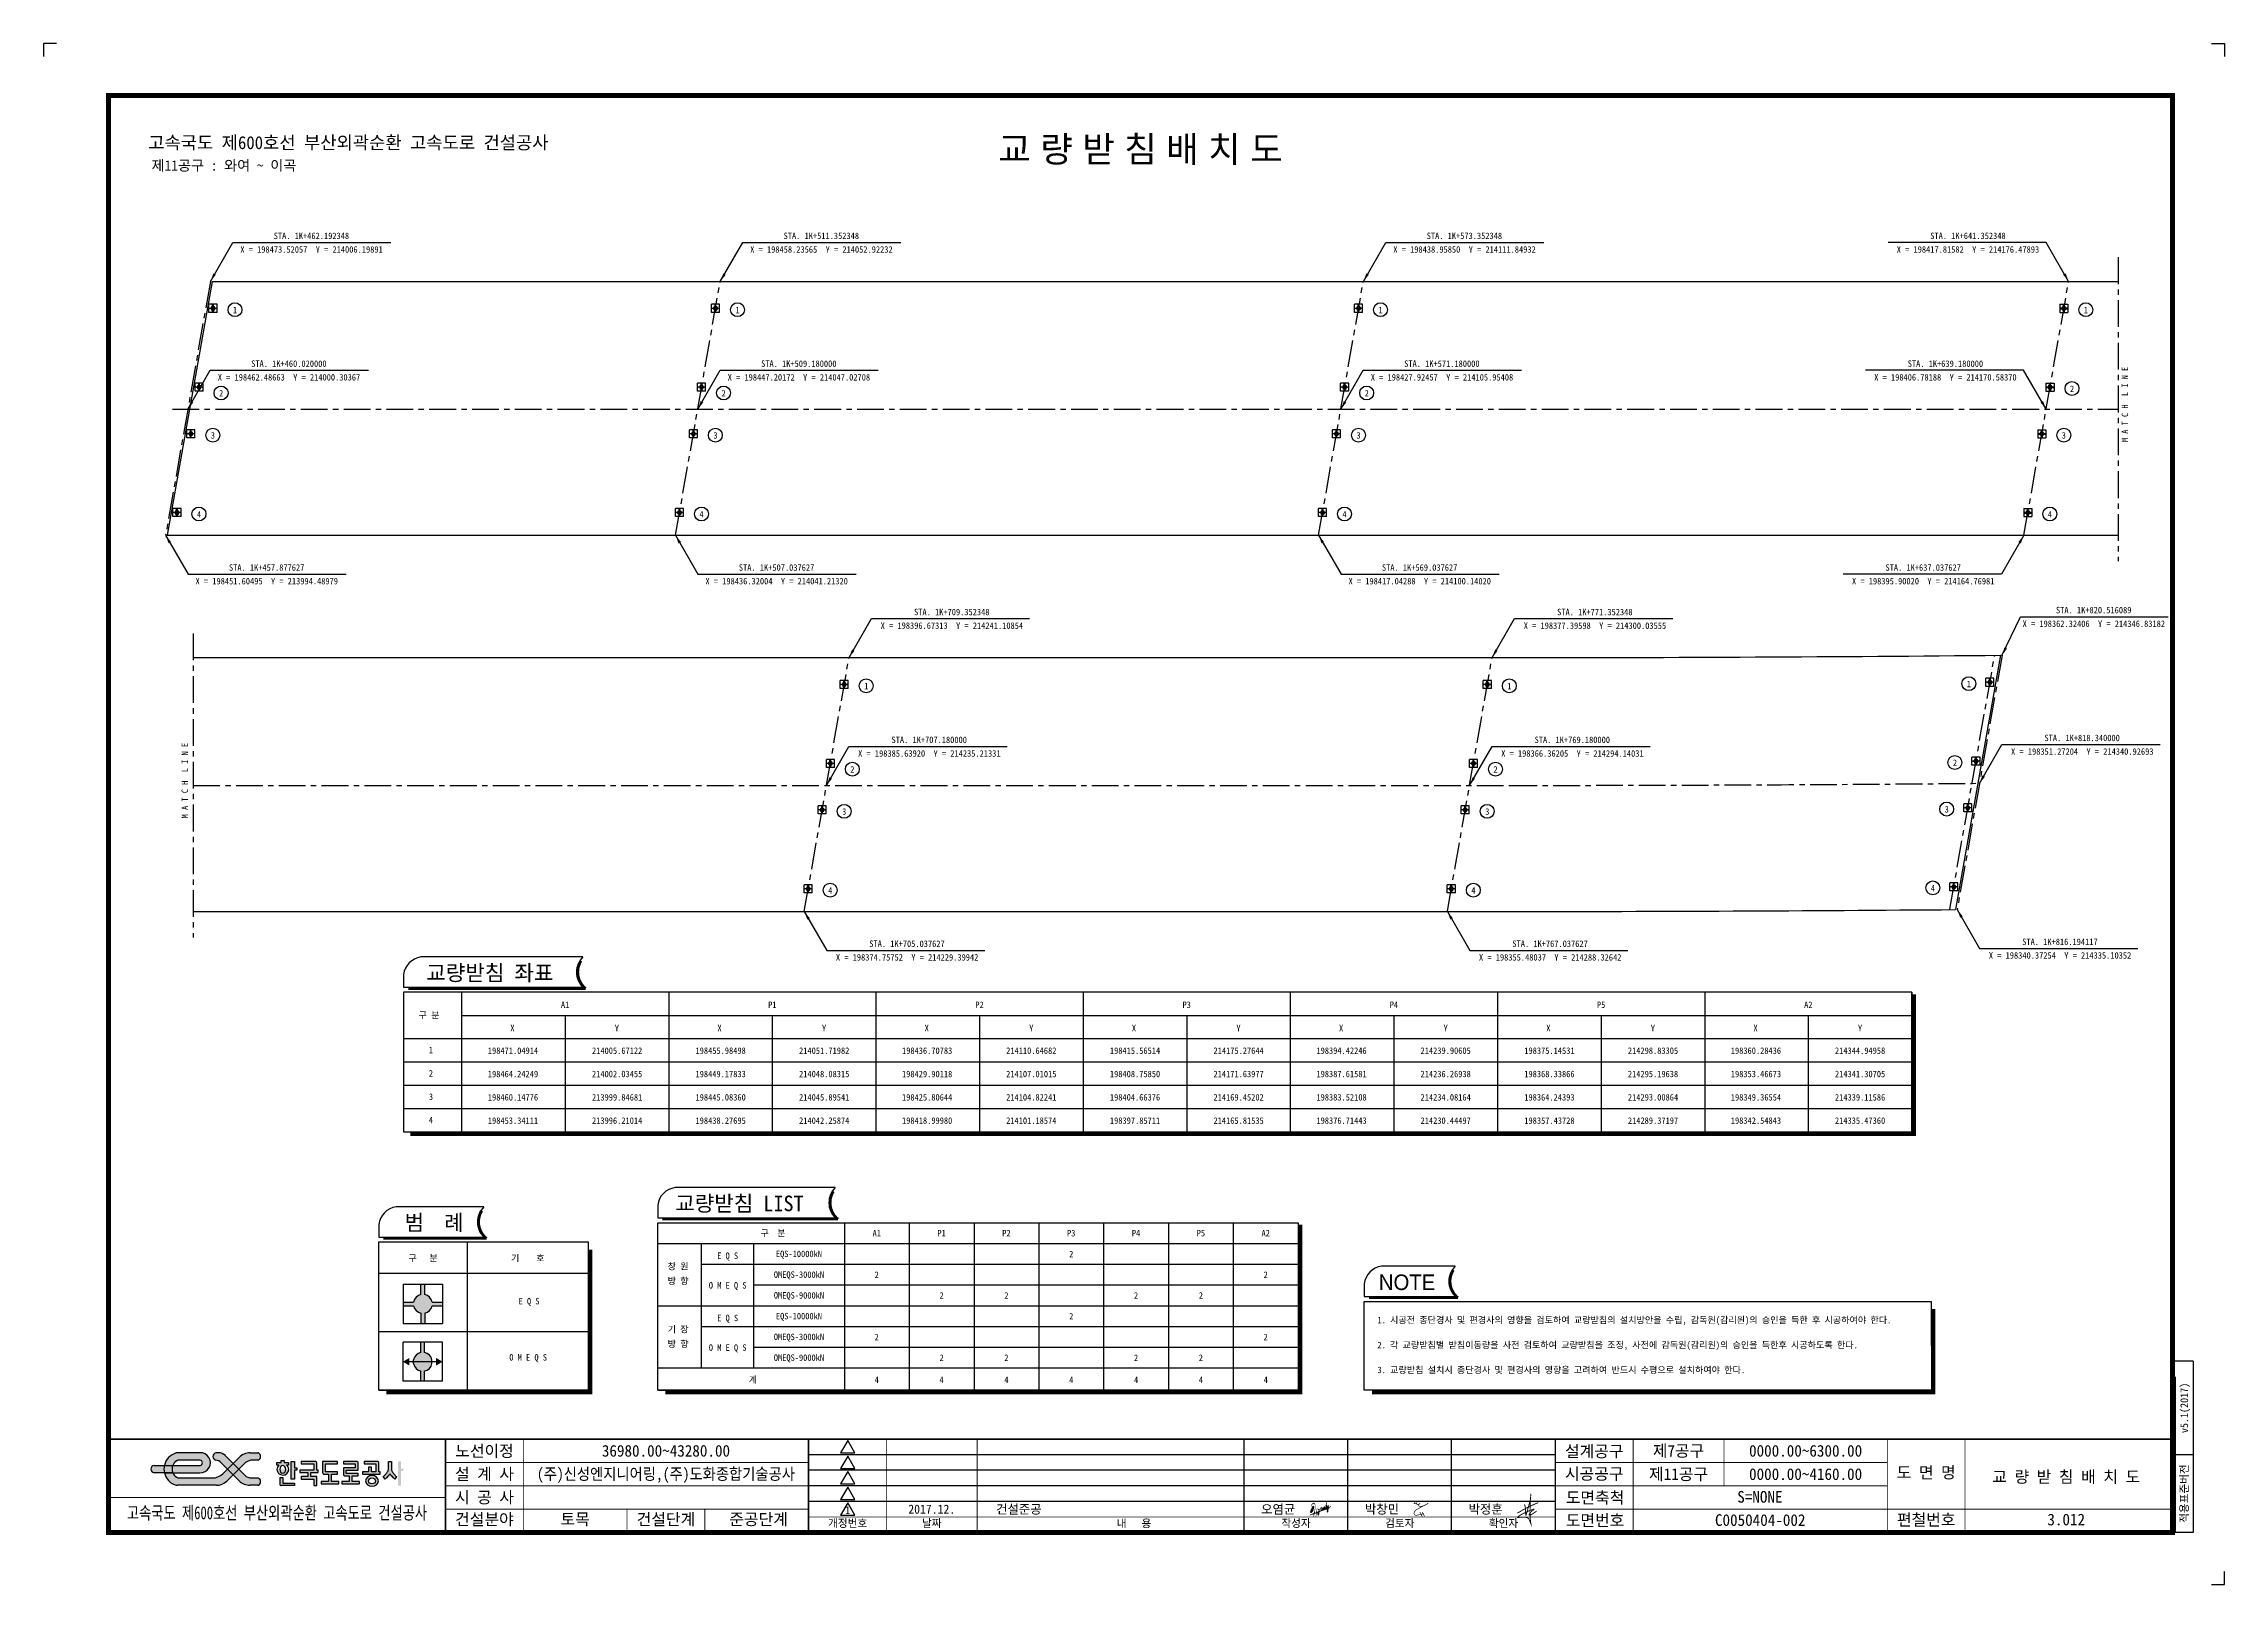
# Model space of a CAD drawing. Header units: feet. Extents: x 523194 to 691394, y 254663 to 373463.
import ezdxf
from ezdxf.enums import TextEntityAlignment as Align

# ---------------------------------------------------------------- set-up
doc = ezdxf.new("R2010")
doc.units = ezdxf.units.FT
doc.header["$LTSCALE"] = 1650
doc.header["$MEASUREMENT"] = 0
doc.linetypes.add('A-CENTR01', pattern=[2, 1.25, -0.25, 0.25, -0.25])
for name, color, linetype in [('CS-CNTL', 1, 'A-CENTR01'), ('CS-CONC', 4, 'Continuous'), ('CS-DIML', 1, 'Continuous'), ('CS-DIMT', 3, 'Continuous'), ('CS-SYMB', 3, 'Continuous'), ('CS-TABL-LIN2', 1, 'Continuous'), ('CS-TABL-TEX2', 3, 'Continuous'), ('CS-TEXT', 3, 'Continuous'), ('CX-BORD', 3, 'Continuous'), ('CX-BORD-LIN1', 4, 'Continuous'), ('CX-BORD-LIN2', 3, 'Continuous'), ('CX-BORD-TEX2', 7, 'Continuous'), ('CX-BORD-TEX3', 6, 'Continuous'), ('CX-MISC', 2, 'Continuous'), ('CZ-LIN1', 7, 'Continuous'), ('CZ-TEX1', 6, 'Continuous')]:
    doc.layers.add(name, color=color, linetype=linetype)
doc.styles.add('A_STANDARD', font='')
doc.styles.get("Standard").update_dxf_attribs({"font": ''})
doc.styles.add('TB_TEXT', font='')
doc.styles.add('TB_WBTXT', font='')
doc.styles.add('TB_WMTXT', font='')
doc.styles.add('주 TITLE', font='')
doc.styles.get('A_STANDARD').set_extended_font_data('DotumChe')
doc.styles.get('Standard').set_extended_font_data('DotumChe')
doc.styles.get('TB_TEXT').set_extended_font_data('DotumChe')
doc.styles.get('TB_WBTXT').set_extended_font_data('Dotum')
doc.styles.get('TB_WMTXT').set_extended_font_data('DotumChe')
doc.styles.get('주 TITLE').set_extended_font_data('Dotum')

msp = doc.modelspace()

# ---------------------------------------------------------------- texts
at = {"layer": 'CS-DIMT', "style": 'A_STANDARD'}
for s, p in [('STA. 1K+462.192348', (543849, 358394)), ('STA. 1K+511.352348', (583177, 358394)), ('STA. 1K+573.352348', (632777, 358394)), ('STA. 1K+641.352348', (671616, 358394)), ('X = 198473.52057  Y = 214006.19891', (543858, 357344)), ('X = 198458.23565  Y = 214052.92232', (583186, 357344)), ('X = 198438.95850  Y = 214111.84932', (632786, 357344)), ('X = 198417.81582  Y = 214176.47893', (671616, 357344)), ('STA. 1K+460.020000', (542111, 348538)), ('STA. 1K+509.180000', (581439, 348538)), ('STA. 1K+571.180000', (631039, 348538)), ('STA. 1K+639.180000', (669878, 348538)), ('X = 198462.48663  Y = 214000.30367', (542120, 347488)), ('X = 198447.20172  Y = 214047.02708', (581448, 347488)), ('X = 198427.92457  Y = 214105.95408', (631048, 347488)), ('X = 198406.78188  Y = 214170.58370', (669878, 347488)), ('STA. 1K+457.877627', (540397, 332818)), ('STA. 1K+507.037627', (579725, 332818)), ('STA. 1K+569.037627', (629325, 332818)), ('STA. 1K+637.037627', (668164, 332818)), ('X = 198451.60495  Y = 213994.48979', (540406, 331768)), ('X = 198436.32004  Y = 214041.21320', (579734, 331768)), ('X = 198417.04288  Y = 214100.14020', (629334, 331768)), ('X = 198395.90020  Y = 214164.76981', (668164, 331768)), ('STA. 1K+709.352348', (593238, 329389)), ('STA. 1K+771.352348', (642838, 329389)), ('STA. 1K+820.516089', (681315, 329537)), ('X = 198396.67313  Y = 214241.10854', (593247, 328339)), ('X = 198377.39598  Y = 214300.03555', (642847, 328339)), ('X = 198362.32406  Y = 214346.83182', (681324, 328487)), ('STA. 1K+707.180000', (591500, 319533)), ('STA. 1K+769.180000', (641100, 319533)), ('STA. 1K+818.340000', (680424, 319681)), ('X = 198385.63920  Y = 214235.21331', (591509, 318483)), ('X = 198366.36205  Y = 214294.14031', (641109, 318483)), ('X = 198351.27204  Y = 214340.92693', (680434, 318631)), ('STA. 1K+816.194117', (678711, 303961)), ('X = 198374.75752  Y = 214229.39942', (589795, 302763)), ('STA. 1K+705.037627', (589786, 303813)), ('X = 198355.48037  Y = 214288.32642', (639395, 302763)), ('STA. 1K+767.037627', (639386, 303813)), ('X = 198340.37254  Y = 214335.10352', (678720, 302911))]:
    msp.add_text(s, height=500, dxfattribs=at).set_placement(p, align=Align.CENTER)
at = {"layer": 'CS-DIMT'}
for p in [(683967, 345643), (534330, 316638)]:
    msp.add_text('M A T C H  L I N E', height=500, rotation=450, dxfattribs=at).set_placement(p, align=Align.CENTER)
at = {"layer": 'CS-SYMB'}
for s, p in [('1', (537957, 352677)), ('1', (576717, 352677)), ('1', (626317, 352677)), ('1', (680717, 352677)), ('2', (536885, 346256)), ('2', (575645, 346256)), ('2', (625245, 346256)), ('2', (679645, 346597)), ('3', (536252, 343007)), ('3', (575012, 343007)), ('3', (624612, 343007)), ('3', (679012, 343007)), ('4', (535180, 336927)), ('4', (573940, 336927)), ('4', (623540, 336927)), ('4', (677940, 336927)), ('1', (586648, 323672)), ('1', (636248, 323672)), ('1', (671686, 323843)), ('2', (670614, 317763)), ('2', (585576, 317251)), ('2', (635176, 317251)), ('3', (669981, 314174)), ('3', (584943, 314002)), ('3', (634543, 314002)), ('4', (583871, 307922)), ('4', (633471, 307922)), ('4', (668909, 308094))]:
    msp.add_text(s, height=500, rotation=360, dxfattribs=at).set_placement(p, align=Align.CENTER)
at = {"layer": 'CS-TABL-TEX2'}
for s, p in [('OMEQS-3000kN', (581453, 278297)), ('OMEQS-9000kN', (581453, 276697)), ('OMEQS-3000kN', (581453, 273497)), ('OMEQS-9000kN', (581453, 271897)), ('계', (577898, 270192))]:
    msp.add_text(s, height=500, dxfattribs=at).set_placement(p, align=Align.CENTER)
at = {"layer": 'CS-TEXT'}
for s, p in [('A1', (563417, 299105)), ('P1', (579397, 299105)), ('P2', (595378, 299105)), ('P3', (611359, 299105)), ('P4', (627340, 299105)), ('P5', (643321, 299105)), ('A2', (659302, 299105)), ('Y', (567409, 297308)), ('Y', (583390, 297308)), ('Y', (599371, 297308)), ('Y', (615352, 297308)), ('Y', (631333, 297308)), ('Y', (647314, 297308)), ('Y', (663295, 297308)), ('198471.04914', (559395, 295567)), ('214005.67122', (567429, 295567)), ('198455.98498', (575412, 295567)), ('214051.71982', (583401, 295567)), ('198436.70783', (591339, 295567)), ('214110.64682', (599372, 295567)), ('198415.56514', (607374, 295567)), ('214175.27644', (615363, 295567)), ('198394.42246', (623301, 295567)), ('214239.90605', (631334, 295567)), ('198375.14531', (639336, 295567)), ('214298.83305', (647325, 295567)), ('198360.28436', (655263, 295567)), ('214344.94958', (663296, 295567)), ('198464.24249', (559395, 293769)), ('214002.03455', (567429, 293769)), ('198449.17833', (575412, 293769)), ('214048.08315', (583401, 293769)), ('198429.90118', (591339, 293769)), ('214107.01015', (599372, 293769)), ('198408.75850', (607374, 293769)), ('214171.63977', (615363, 293769)), ('198387.61581', (623301, 293769)), ('214236.26938', (631334, 293769)), ('198368.33866', (639336, 293769)), ('214295.19638', (647325, 293769)), ('198353.46673', (655263, 293769)), ('214341.30705', (663296, 293769)), ('198460.14776', (559395, 291971)), ('213999.84681', (567429, 291971)), ('198445.08360', (575412, 291971)), ('214045.89541', (583401, 291971)), ('198425.80644', (591339, 291971)), ('214104.82241', (599372, 291971)), ('198404.66376', (607374, 291971)), ('214169.45202', (615363, 291971)), ('198383.52108', (623301, 291971)), ('214234.08164', (631334, 291971)), ('198364.24393', (639336, 291971)), ('214293.00864', (647325, 291971)), ('198349.36554', (655263, 291971)), ('214339.11586', (663296, 291971)), ('198453.34111', (559395, 290173)), ('213996.21014', (567429, 290173)), ('198438.27695', (575412, 290173)), ('214042.25874', (583401, 290173)), ('198418.99980', (591339, 290173)), ('214101.18574', (599372, 290173)), ('198397.85711', (607374, 290173)), ('214165.81535', (615363, 290173)), ('198376.71443', (623301, 290173)), ('214230.44497', (631334, 290173)), ('198357.43728', (639336, 290173)), ('214289.37197', (647325, 290173)), ('198342.54843', (655263, 290173)), ('214335.47360', (663296, 290173)), ('구  분', (579453, 281497)), ('A1', (587453, 281497)), ('P1', (592453, 281497)), ('P2', (597453, 281497)), ('P3', (602453, 281497)), ('P4', (607453, 281497)), ('P5', (612453, 281497)), ('A2', (617453, 281497)), ('구   분', (552460, 279568)), ('기    호', (560533, 279568)), ('창 원', (572133, 278937)), ('E Q S', (575953, 279755)), ('EQS-10000kN', (581453, 279897)), ('2', (602453, 279888)), ('방 향', (572133, 277812)), ('O M E Q S', (575953, 277470)), ('2', (587453, 278288)), ('2', (617453, 278288)), ('2', (592453, 276688)), ('2', (597453, 276688)), ('2', (607453, 276688)), ('2', (612453, 276688)), ('기 장', (572133, 274084)), ('E Q S', (575953, 274955)), ('EQS-10000kN', (581453, 275097)), ('2', (602453, 275088)), ('방 향', (572133, 272960)), ('O M E Q S', (575953, 272670)), ('2', (587453, 273488)), ('2', (617453, 273488)), ('2', (592453, 271888)), ('2', (597453, 271888)), ('2', (607453, 271888)), ('2', (612453, 271888)), ('4', (587453, 270184)), ('4', (592453, 270184)), ('4', (597453, 270184)), ('4', (602453, 270184)), ('4', (607453, 270184)), ('4', (612453, 270184)), ('4', (617453, 270184))]:
    msp.add_text(s, height=500, dxfattribs=at).set_placement(p, align=Align.CENTER)
for s, p in [('구 분', (552116, 298302)), ('X', (559191, 297308)), ('X', (575166, 297308)), ('X', (591147, 297308)), ('X', (607128, 297308)), ('X', (623109, 297308)), ('X', (639090, 297308)), ('X', (655071, 297308)), ('1', (552907, 295616)), ('2', (552907, 293818)), ('3', (552907, 292020)), ('4', (552907, 290222)), ('E Q S', (559826, 276252)), ('1. 시공전 종단경사 및 편경사의 영향을 검토하여 교량받침의 설치방안을 수립, 감독원(감리원)의 승인을 득한 후 시공하여야 한다.', (626075, 274796, 117968)), ('2. 각 교량받침별 받침이동량을 사전 검토하여 교량받침을 조정, 사전에 감독원(감리원)의 승인을 득한후 시공하도록 한다.', (626069, 272872, 117968)), ('O M E Q S', (559111, 271917)), ('3. 교량받침 설치시 종단경사 및 편경사의 영향을 고려하여 반드시 수평으로 설치하여야 한다.', (626076, 270951, 117968))]:
    msp.add_text(s, height=500, dxfattribs=at).set_placement(p)
at = {"layer": 'CX-BORD-TEX3', "color": 6, "style": '주 TITLE'}
msp.add_text('NOTE', height=1198.6, dxfattribs=at).set_placement((626176, 277359))
at = {"layer": 'CZ-TEX1', "style": 'A_STANDARD'}
for s, p in [('교량받침 좌표', (552708, 301218)), ('교량받침 LIST', (571909, 283438)), ('범  례', (551029, 281958))]:
    msp.add_text(s, height=1200, dxfattribs=at).set_placement(p)

# ---------------------------------------------------------------- blocks, each defined once
blk = doc.blocks.new('CXBLKA1-KHCA')
at = {"layer": 'CX-MISC'}
h = blk.add_hatch(color=256, dxfattribs=at)
edge = h.paths.add_edge_path()
edge.add_line((56.04, 27.93), (57.62, 27.93))
edge.add_ellipse((57.62, 28.56), major_axis=(-0.443, 0.443), ratio=1, start_angle=135, end_angle=164.80454)
edge.add_ellipse((57.17, 29.34), major_axis=(-1.08, 1.08), ratio=1, start_angle=164.80454, end_angle=283.29616)
edge.add_ellipse((57.64, 30.1), major_axis=(0.443, 0.443), ratio=1, start_angle=13.29616, end_angle=45)
edge.add_line((57.64, 30.73), (54.61, 30.73))
edge.add_ellipse((54.61, 24.71), major_axis=(-4.25, 4.25), ratio=1, start_angle=-45, end_angle=0)
edge.add_line((50.36, 28.97), (48.05, 26.66))
edge.add_line((48.05, 26.66), (50.24, 24.46))
edge.add_line((50.24, 24.46), (52.06, 26.28))
edge.add_ellipse((56.04, 22.29), major_axis=(-3.99, 3.99), ratio=1, start_angle=315, end_angle=360, ccw=False)
edge = h.paths.add_edge_path()
edge.add_line((48.05, 22.27), (45.85, 24.46))
edge.add_line((45.85, 24.46), (44.06, 22.67))
edge.add_ellipse((40.07, 26.66), major_axis=(3.99, 3.99), ratio=1, start_angle=225, end_angle=270, ccw=False)
edge.add_line((40.07, 21.02), (27.26, 21.02))
edge.add_ellipse((27.26, 22.9), major_axis=(1.33, 1.33), ratio=1, start_angle=190.88407, end_angle=225, ccw=False)
edge.add_ellipse((28.32, 24.46), major_axis=(2.67, 2.67), ratio=1, start_angle=156.94859, end_angle=190.88407, ccw=False)
edge.add_line((24.82, 23.05), (21.57, 23.05))
edge.add_ellipse((27.84, 24.46), major_axis=(4.54, 4.54), ratio=1, start_angle=147.68038, end_angle=209.90981)
edge.add_ellipse((26.65, 20.08), major_axis=(-1.33, 1.33), ratio=1, start_angle=119.90981, end_angle=135)
edge.add_line((26.65, 18.2), (41.64, 18.2))
edge.add_ellipse((41.64, 23.84), major_axis=(-3.99, 3.99), ratio=1, start_angle=135, end_angle=180)
edge.add_line((45.62, 19.85), (48.05, 22.27))
edge = h.paths.add_edge_path()
edge.add_line((21.57, 25.87), (17.65, 25.87))
edge.add_ellipse((17.82, 24.46), major_axis=(1, 1), ratio=1, start_angle=51.73292, end_angle=218.26708)
edge.add_line((17.65, 23.05), (21.57, 23.05))
edge.add_ellipse((27.84, 24.46), major_axis=(4.54, 4.54), ratio=1, start_angle=122.31962, end_angle=147.68038, ccw=False)
edge = h.paths.add_edge_path()
edge.add_line((27.26, 27.91), (35.27, 27.91))
edge.add_ellipse((35.27, 27.28), major_axis=(0.443, 0.443), ratio=1, start_angle=391.82308, end_angle=405, ccw=False)
edge.add_ellipse((35.18, 26.89), major_axis=(0.728, 0.728), ratio=1, start_angle=238.17692, end_angle=391.82308, ccw=False)
edge.add_ellipse((35.27, 26.5), major_axis=(-0.443, 0.443), ratio=1, start_angle=135, end_angle=148.17692, ccw=False)
edge.add_line((35.27, 25.87), (24.82, 25.87))
edge.add_ellipse((28.32, 24.46), major_axis=(-2.67, 2.67), ratio=1, start_angle=23.05141, end_angle=66.94859)
edge.add_line((24.82, 23.05), (35.2, 23.05))
edge.add_ellipse((35.47, 26.89), major_axis=(2.72, 2.72), ratio=1, start_angle=221.03276, end_angle=408.96724)
edge.add_line((35.2, 30.73), (26.65, 30.73))
edge.add_ellipse((26.65, 28.85), major_axis=(-1.33, 1.33), ratio=1, start_angle=-45, end_angle=-29.90981)
edge.add_ellipse((27.84, 24.46), major_axis=(4.54, 4.54), ratio=1, start_angle=60.09019, end_angle=122.31962)
edge.add_line((21.57, 25.87), (24.82, 25.87))
edge.add_ellipse((28.32, 24.46), major_axis=(2.67, 2.67), ratio=1, start_angle=79.11593, end_angle=113.05141, ccw=False)
edge.add_ellipse((27.26, 26.03), major_axis=(-1.33, 1.33), ratio=1, start_angle=315, end_angle=349.11593, ccw=False)
h = blk.add_hatch(color=256, dxfattribs=at)
h.paths.add_polyline_path([(48.05, 26.66), (45.85, 24.46), (48.05, 22.27), (50.24, 24.46)])
edge = h.paths.add_edge_path()
edge.add_line((24.82, 25.87), (21.57, 25.87))
edge.add_ellipse((27.84, 24.46), major_axis=(-4.54, 4.54), ratio=1, start_angle=32.31962, end_angle=57.68038)
edge.add_line((21.57, 23.05), (24.82, 23.05))
edge.add_ellipse((28.32, 24.46), major_axis=(-2.67, 2.67), ratio=1, start_angle=23.05141, end_angle=66.94859, ccw=False)
h = blk.add_hatch(color=256, dxfattribs=at)
edge = h.paths.add_edge_path()
edge.add_ellipse((42.42, 26.97), major_axis=(2.66, 2.66), ratio=1, start_angle=0, end_angle=45)
edge.add_line((42.42, 30.73), (41.47, 30.73))
edge.add_ellipse((41.66, 29.32), major_axis=(1.01, 1.01), ratio=1, start_angle=52.86093, end_angle=212.14735)
edge.add_ellipse((40.89, 24.42), major_axis=(2.51, 2.51), ratio=1, start_angle=357.44191, end_angle=397.66398, ccw=False)
edge.add_line((43.51, 26.81), (45.85, 24.46))
edge.add_line((45.85, 24.46), (48.05, 26.66))
edge.add_line((48.05, 26.66), (45.07, 29.63))
edge = h.paths.add_edge_path()
edge.add_line((52.58, 22.12), (50.24, 24.46))
edge.add_line((50.24, 24.46), (48.05, 22.27))
edge.add_line((48.05, 22.27), (50.36, 19.96))
edge.add_ellipse((54.61, 24.21), major_axis=(-4.25, 4.25), ratio=1, start_angle=90, end_angle=135)
edge.add_line((54.61, 18.2), (57.62, 18.2))
edge.add_ellipse((57.62, 18.82), major_axis=(-0.443, 0.443), ratio=1, start_angle=135, end_angle=164.45155)
edge.add_ellipse((57.18, 19.59), major_axis=(-1.07, 1.07), ratio=1, start_angle=164.45155, end_angle=289.03303)
edge.add_ellipse((57.57, 20.39), major_axis=(0.443, 0.443), ratio=1, start_angle=19.03303, end_angle=45)
edge.add_line((57.57, 21.02), (55.24, 21.02))
edge.add_ellipse((55.24, 24.78), major_axis=(2.66, 2.66), ratio=1, start_angle=180, end_angle=225, ccw=False)
h = blk.add_hatch(color=256, dxfattribs=at)
edge = h.paths.add_edge_path()
edge.add_line((107.98, 27.41), (109.12, 27.41))
edge.add_line((109.12, 27.41), (109.12, 24.53))
edge.add_ellipse((111.13, 24.53), major_axis=(1.42, 1.42), ratio=1, start_angle=135, end_angle=150.40835)
edge.add_ellipse((111.06, 24.51), major_axis=(-1.37, 1.37), ratio=1, start_angle=60.40835, end_angle=76.40699)
edge.add_ellipse((116.16, 27.62), major_axis=(-5.6, 5.6), ratio=1, start_angle=76.40699, end_angle=85.88462)
edge.add_ellipse((116.08, 27.55), major_axis=(5.52, 5.52), ratio=1, start_angle=175.88462, end_angle=185.49861)
edge.add_line((111.11, 21.53), (110.43, 20.54))
edge.add_ellipse((116.06, 27.39), major_axis=(6.27, 6.27), ratio=1, start_angle=176.3708, end_angle=185.56833, ccw=False)
edge.add_ellipse((116.32, 27.62), major_axis=(6.52, 6.52), ratio=1, start_angle=167.52838, end_angle=176.37282, ccw=False)
edge.add_ellipse((100.77, 27.62), major_axis=(6.52, 6.52), ratio=1, start_angle=273.62717, end_angle=282.47163, ccw=False)
edge.add_ellipse((101.04, 27.39), major_axis=(-6.27, 6.27), ratio=1, start_angle=174.43168, end_angle=183.62919, ccw=False)
edge.add_line((106.67, 20.54), (105.98, 21.53))
edge.add_ellipse((101.09, 27.47), major_axis=(-5.45, 5.45), ratio=1, start_angle=174.43551, end_angle=184.18126)
edge.add_ellipse((100.84, 27.69), major_axis=(5.68, 5.68), ratio=1, start_angle=274.17872, end_angle=283.52967)
edge.add_ellipse((106.04, 24.5), major_axis=(1.37, 1.37), ratio=1, start_angle=283.57646, end_angle=299.60819)
edge.add_ellipse((105.97, 24.53), major_axis=(-1.42, 1.42), ratio=1, start_angle=209.57291, end_angle=225.01873)
edge.add_line((107.98, 24.53), (107.98, 27.41))
edge = h.paths.add_edge_path()
edge.add_ellipse((67.38, 24.3), major_axis=(1.5, 1.5), ratio=1, start_angle=315.34469, end_angle=366.80654, ccw=False)
edge.add_ellipse((67.28, 24.37), major_axis=(1.58, 1.58), ratio=1, start_angle=223.63901, end_angle=313.48882, ccw=False)
edge.add_ellipse((67.17, 24.37), major_axis=(1.57, 1.57), ratio=1, start_angle=136.49526, end_angle=226.37691, ccw=False)
edge.add_ellipse((67.07, 24.3), major_axis=(-1.5, 1.5), ratio=1, start_angle=-6.80549, end_angle=44.65427, ccw=False)
edge.add_line((65.76, 25.97), (64.94, 25.97))
edge.add_line((64.94, 25.97), (64.94, 26.95))
edge.add_line((64.94, 26.95), (66.65, 26.95))
edge.add_line((66.65, 26.95), (66.65, 27.72))
edge.add_line((66.65, 27.72), (67.79, 27.72))
edge.add_line((67.79, 27.72), (67.79, 26.95))
edge.add_line((67.79, 26.95), (69.5, 26.95))
edge.add_line((69.5, 26.95), (69.5, 25.97))
edge.add_line((69.5, 25.97), (68.69, 25.97))
h.paths.add_polyline_path([(113.68, 24.62), (113.68, 23.69), (112.82, 23.69), (112.82, 18.12), (111.68, 18.12), (111.68, 27.41), (112.82, 27.41), (112.82, 24.62)])
edge = h.paths.add_edge_path()
edge.add_line((98.57, 27.41), (98.57, 26.48))
edge.add_line((98.57, 26.48), (103.13, 26.48))
edge.add_line((103.13, 26.48), (103.13, 23.38))
edge.add_line((103.13, 23.38), (101.42, 23.38))
edge.add_line((101.42, 23.38), (101.42, 25.24))
edge.add_line((101.42, 25.24), (100.28, 25.24))
edge.add_line((100.28, 25.24), (100.28, 23.38))
edge.add_line((100.28, 23.38), (98, 23.38))
edge.add_line((98, 23.38), (98, 22.45))
edge.add_line((98, 22.45), (104.84, 22.45))
edge.add_line((104.84, 22.45), (104.84, 23.38))
edge.add_line((104.84, 23.38), (104.27, 23.38))
edge.add_line((104.27, 23.38), (104.27, 26.79))
edge.add_ellipse((103.61, 26.79), major_axis=(0.466, 0.466), ratio=1, start_angle=315, end_angle=355.6008)
edge.add_ellipse((103.7, 26.86), major_axis=(0.386, 0.386), ratio=1, start_angle=355.6008, end_angle=404.66109)
edge.add_line((103.7, 27.41), (98.57, 27.41))
edge = h.paths.add_edge_path()
edge.add_line((90.59, 27.41), (90.59, 26.48))
edge.add_line((90.59, 26.48), (95.15, 26.48))
edge.add_line((95.15, 26.48), (95.15, 24.93))
edge.add_line((95.15, 24.93), (90.59, 24.93))
edge.add_line((90.59, 24.93), (90.59, 22.45))
edge.add_ellipse((91.25, 22.45), major_axis=(-0.466, 0.466), ratio=1, start_angle=45, end_angle=85.6008)
edge.add_ellipse((91.17, 22.38), major_axis=(-0.386, 0.386), ratio=1, start_angle=85.6008, end_angle=134.66109)
edge.add_line((91.16, 21.83), (92.87, 21.83))
edge.add_line((92.87, 21.83), (92.87, 19.67))
edge.add_line((92.87, 19.67), (90.02, 19.67))
edge.add_line((90.02, 19.67), (90.02, 18.74))
edge.add_line((90.02, 18.74), (96.86, 18.74))
edge.add_line((96.86, 18.74), (96.86, 19.67))
edge.add_line((96.86, 19.67), (94.01, 19.67))
edge.add_line((94.01, 19.67), (94.01, 21.83))
edge.add_line((94.01, 21.83), (96.29, 21.83))
edge.add_line((96.29, 21.83), (96.29, 22.76))
edge.add_line((96.29, 22.76), (91.73, 22.76))
edge.add_line((91.73, 22.76), (91.73, 24))
edge.add_line((91.73, 24), (96.29, 24))
edge.add_line((96.29, 24), (96.29, 26.79))
edge.add_ellipse((95.63, 26.79), major_axis=(0.466, 0.466), ratio=1, start_angle=315, end_angle=355.6008)
edge.add_ellipse((95.72, 26.86), major_axis=(0.386, 0.386), ratio=1, start_angle=355.6008, end_angle=404.66109)
edge.add_line((95.72, 27.41), (90.59, 27.41))
edge = h.paths.add_edge_path()
edge.add_line((88.31, 27.41), (82.61, 27.41))
edge.add_line((82.61, 27.41), (82.61, 23.07))
edge.add_ellipse((83.27, 23.07), major_axis=(-0.466, 0.466), ratio=1, start_angle=45, end_angle=85.6008)
edge.add_ellipse((83.19, 23), major_axis=(-0.386, 0.386), ratio=1, start_angle=85.6008, end_angle=134.66109)
edge.add_line((83.18, 22.45), (84.89, 22.45))
edge.add_line((84.89, 22.45), (84.89, 19.67))
edge.add_line((84.89, 19.67), (82.04, 19.67))
edge.add_line((82.04, 19.67), (82.04, 18.74))
edge.add_line((82.04, 18.74), (88.88, 18.74))
edge.add_line((88.88, 18.74), (88.88, 19.67))
edge.add_line((88.88, 19.67), (86.03, 19.67))
edge.add_line((86.03, 19.67), (86.03, 22.45))
edge.add_line((86.03, 22.45), (88.31, 22.45))
edge.add_line((88.31, 22.45), (88.31, 23.38))
edge.add_line((88.31, 23.38), (83.75, 23.38))
edge.add_line((83.75, 23.38), (83.75, 26.48))
edge.add_line((83.75, 26.48), (88.31, 26.48))
edge.add_line((88.31, 26.48), (88.31, 27.41))
edge = h.paths.add_edge_path()
edge.add_line((79.19, 18.12), (80.33, 18.12))
edge.add_line((80.33, 18.12), (80.33, 21.53))
edge.add_line((80.33, 21.53), (78.05, 21.53))
edge.add_line((78.05, 21.53), (78.05, 23.07))
edge.add_line((78.05, 23.07), (80.9, 23.07))
edge.add_line((80.9, 23.07), (80.9, 24))
edge.add_line((80.9, 24), (80.33, 24))
edge.add_line((80.33, 24), (80.33, 26.79))
edge.add_ellipse((79.67, 26.79), major_axis=(-0.466, 0.466), ratio=1, start_angle=225, end_angle=265.6008)
edge.add_ellipse((79.76, 26.86), major_axis=(0.386, 0.386), ratio=1, start_angle=355.6008, end_angle=404.66109)
edge.add_line((79.76, 27.41), (74.35, 27.41))
edge.add_line((74.35, 27.41), (74.35, 26.48))
edge.add_line((74.35, 26.48), (79.19, 26.48))
edge.add_line((79.19, 26.48), (79.19, 24))
edge.add_line((79.19, 24), (73.78, 24))
edge.add_line((73.78, 24), (73.78, 23.07))
edge.add_line((73.78, 23.07), (76.91, 23.07))
edge.add_line((76.91, 23.07), (76.91, 21.53))
edge.add_line((76.91, 21.53), (74.35, 21.53))
edge.add_line((74.35, 21.53), (74.35, 20.6))
edge.add_line((74.35, 20.6), (79.19, 20.6))
edge.add_line((79.19, 20.6), (79.19, 18.12))
edge = h.paths.add_edge_path()
edge.add_line((71.78, 18.12), (66.65, 18.12))
edge.add_ellipse((66.65, 18.66), major_axis=(-0.381, 0.381), ratio=1, start_angle=85.2619, end_angle=135, ccw=False)
edge.add_ellipse((66.75, 18.74), major_axis=(0.474, 0.474), ratio=1, start_angle=135.33891, end_angle=175.2619, ccw=False)
edge.add_ellipse((275.57, 19.98), major_axis=(148.13, 148.13), ratio=1, start_angle=134.66109, end_angle=135.33891, ccw=False)
edge.add_line((66.08, 21.22), (67.22, 21.22))
edge.add_line((67.22, 21.22), (67.22, 19.05))
edge.add_line((67.22, 19.05), (71.78, 19.05))
edge.add_line((71.78, 19.05), (71.78, 18.12))
edge = h.paths.add_edge_path(flags=16)
edge.add_ellipse((101.62, 19.89), major_axis=(-1.33, 0), ratio=0.86651, start_angle=0, end_angle=360)
edge = h.paths.add_edge_path()
edge.add_ellipse((101.62, 19.89), major_axis=(-2.47, 0), ratio=0.842916, start_angle=-180, end_angle=180, ccw=False)
h.paths.add_polyline_path([(72.64, 24.93), (72.64, 24), (71.78, 24), (71.78, 20.6), (70.5, 20.6), (70.5, 27.41), (71.78, 27.41), (71.78, 24.93)])
edge = h.paths.add_edge_path(flags=16)
edge.add_ellipse((67.22, 24.31), major_axis=(0, 1.47), ratio=0.776497, start_angle=0, end_angle=360, ccw=False)
at = {"layer": 'CX-BORD-LIN1', "const_width": 2}
blk.add_lwpolyline([(796, 0), (0, 0), (0, 554), (796, 554)], close=True, dxfattribs=at)
at = {"layer": 'CX-BORD-LIN1'}
for points, const_width in [([(796, 36), (0, 36)], 0.6), ([(130, 0), (130, 36)], 0.6), ([(160, 0), (160, 36)], 0.3), ([(270, 0), (270, 36)], 0.6), ([(300, 0), (300, 36)], 0.3), ([(335, 0), (335, 36)], 0.3), ([(558, 0), (558, 36)], 0.6), ([(686, 0), (686, 36)], 0.3), ([(558, 6), (270, 6)], 0.2)]:
    blk.add_lwpolyline(points, dxfattribs=dict(at, const_width=const_width))
for points in [[(285.08, 35.47), (282.34, 30.71), (287.83, 30.71)], [(285.08, 29.47), (282.34, 24.71), (287.83, 24.71)], [(285.08, 23.47), (282.34, 18.71), (287.83, 18.71)], [(285.08, 17.47), (282.34, 12.71), (287.83, 12.71)], [(285.08, 11.47), (282.34, 6.71), (287.83, 6.71)]]:
    blk.add_lwpolyline(points, close=True, dxfattribs=at)
for points in [[(438, 0), (438, 36)], [(478, 0), (478, 36)], [(518, 0), (518, 36)]]:
    blk.add_lwpolyline(points, dxfattribs=at)
at = {"layer": 'CX-BORD-LIN2'}
for p, q in [((804, 66.03), (796, 66.03)), ((797, 60), (797, 0)), ((804, 66.03), (804, 0)), ((558, 30), (270, 30)), ((804, 30), (796, 30)), ((804, 0), (797, 0))]:
    blk.add_line(p, q, dxfattribs=at)
at = {"layer": 'CX-BORD-LIN2', "const_width": 0.3}
for points in [[(588, 0), (588, 36)], [(623, 18), (623, 36)], [(716, 0), (716, 36)], [(270, 27), (130, 27)], [(686, 27), (558, 27)], [(270, 18), (130, 18)], [(686, 18), (558, 18)], [(130, 13.5), (0, 13.5)], [(270, 9), (130, 9)], [(200, 0), (200, 9)], [(230, 0), (230, 9)], [(796, 9), (558, 9)]]:
    blk.add_lwpolyline(points, dxfattribs=at)
at = {"layer": 'CX-BORD-LIN2'}
for points in [[(558, 24), (270, 24)], [(558, 18), (270, 18)], [(558, 12), (270, 12)]]:
    blk.add_lwpolyline(points, dxfattribs=at)
at = {"layer": 'CX-MISC'}
for p, q in [((811, 574), (816, 574)), ((17.65, 25.87), (21.57, 25.87)), ((21.57, 25.87), (24.82, 25.87)), ((21.57, 25.87), (24.82, 25.87)), ((24.82, 25.87), (35.27, 25.87)), ((35.2, 30.73), (26.65, 30.73)), ((35.27, 27.91), (27.26, 27.91)), ((42.42, 30.73), (41.47, 30.73)), ((43.51, 26.81), (45.85, 24.46)), ((48.05, 26.66), (45.07, 29.63)), ((45.85, 24.46), (48.05, 26.66)), ((45.85, 24.46), (48.05, 26.66)), ((48.05, 26.66), (50.36, 28.97)), ((50.24, 24.46), (48.05, 26.66)), ((48.05, 26.66), (50.24, 24.46)), ((52.06, 26.28), (50.24, 24.46)), ((54.61, 30.73), (57.64, 30.73)), ((57.62, 27.93), (56.04, 27.93)), ((64.94, 25.97), (64.94, 26.95)), ((64.94, 26.95), (66.65, 26.95)), ((65.76, 25.97), (64.94, 25.97)), ((66.65, 26.95), (66.65, 27.72)), ((66.65, 27.72), (67.79, 27.72)), ((67.79, 27.72), (67.79, 26.95)), ((67.79, 26.95), (69.5, 26.95)), ((69.5, 25.97), (68.69, 25.97)), ((69.5, 26.95), (69.5, 25.97)), ((70.5, 20.6), (70.5, 27.41)), ((70.5, 27.41), (71.78, 27.41)), ((71.78, 27.41), (71.78, 24.93)), ((79.76, 27.41), (74.35, 27.41)), ((74.35, 27.41), (74.35, 26.48)), ((74.35, 26.48), (79.19, 26.48)), ((79.19, 26.48), (79.19, 24)), ((80.33, 24), (80.33, 26.79)), ((88.31, 27.41), (82.61, 27.41)), ((82.61, 27.41), (82.61, 23.07)), ((83.75, 23.38), (83.75, 26.48)), ((83.75, 26.48), (88.31, 26.48)), ((88.31, 26.48), (88.31, 27.41)), ((90.59, 27.41), (90.59, 26.48)), ((95.72, 27.41), (90.59, 27.41)), ((90.59, 26.48), (95.15, 26.48)), ((95.15, 26.48), (95.15, 24.93)), ((96.29, 24), (96.29, 26.79)), ((98.57, 27.41), (98.57, 26.48)), ((103.7, 27.41), (98.57, 27.41)), ((98.57, 26.48), (103.13, 26.48)), ((101.42, 25.24), (100.28, 25.24)), ((100.28, 25.24), (100.28, 23.38)), ((101.42, 23.38), (101.42, 25.24)), ((103.13, 26.48), (103.13, 23.38)), ((104.27, 23.38), (104.27, 26.79)), ((107.98, 27.41), (109.12, 27.41)), ((107.98, 24.53), (107.98, 27.41)), ((109.12, 27.41), (109.12, 24.53)), ((21.57, 23.05), (17.65, 23.05)), ((21.57, 23.05), (24.82, 23.05)), ((24.82, 23.05), (21.57, 23.05)), ((24.82, 23.05), (35.2, 23.05)), ((41.64, 18.2), (26.65, 18.2)), ((27.26, 21.02), (40.07, 21.02)), ((44.06, 22.67), (45.85, 24.46)), ((48.05, 22.27), (45.62, 19.85)), ((45.85, 24.46), (48.05, 22.27)), ((48.05, 22.27), (45.85, 24.46)), ((48.05, 22.27), (50.24, 24.46)), ((50.24, 24.46), (48.05, 22.27)), ((50.36, 19.96), (48.05, 22.27)), ((50.24, 24.46), (52.58, 22.12)), ((57.62, 18.2), (54.61, 18.2)), ((55.24, 21.02), (57.57, 21.02)), ((66.08, 21.22), (67.22, 21.22)), ((71.78, 18.12), (66.65, 18.12)), ((67.22, 21.22), (67.22, 19.05)), ((67.22, 19.05), (71.78, 19.05)), ((71.78, 20.6), (70.5, 20.6)), ((71.78, 24.93), (72.64, 24.93)), ((72.64, 24), (71.78, 24)), ((71.78, 24), (71.78, 20.6)), ((71.78, 19.05), (71.78, 18.12)), ((72.64, 24.93), (72.64, 24)), ((79.19, 24), (73.78, 24)), ((73.78, 24), (73.78, 23.07)), ((73.78, 23.07), (76.91, 23.07)), ((76.91, 21.53), (74.35, 21.53)), ((74.35, 21.53), (74.35, 20.6)), ((74.35, 20.6), (79.19, 20.6)), ((76.91, 23.07), (76.91, 21.53)), ((78.05, 21.53), (78.05, 23.07)), ((78.05, 23.07), (80.9, 23.07)), ((80.33, 21.53), (78.05, 21.53)), ((79.19, 20.6), (79.19, 18.12)), ((79.19, 18.12), (80.33, 18.12)), ((80.9, 24), (80.33, 24)), ((80.33, 18.12), (80.33, 21.53)), ((80.9, 23.07), (80.9, 24)), ((84.89, 19.67), (82.04, 19.67)), ((82.04, 19.67), (82.04, 18.74)), ((82.04, 18.74), (88.88, 18.74)), ((83.18, 22.45), (84.89, 22.45)), ((88.31, 23.38), (83.75, 23.38)), ((84.89, 22.45), (84.89, 19.67)), ((86.03, 19.67), (86.03, 22.45)), ((86.03, 22.45), (88.31, 22.45)), ((88.88, 19.67), (86.03, 19.67)), ((88.31, 22.45), (88.31, 23.38)), ((88.88, 18.74), (88.88, 19.67)), ((92.87, 19.67), (90.02, 19.67)), ((90.02, 19.67), (90.02, 18.74)), ((90.02, 18.74), (96.86, 18.74)), ((95.15, 24.93), (90.59, 24.93)), ((90.59, 24.93), (90.59, 22.45)), ((91.16, 21.83), (92.87, 21.83)), ((91.73, 22.76), (91.73, 24)), ((91.73, 24), (96.29, 24)), ((96.29, 22.76), (91.73, 22.76)), ((92.87, 21.83), (92.87, 19.67)), ((94.01, 19.67), (94.01, 21.83)), ((94.01, 21.83), (96.29, 21.83)), ((96.86, 19.67), (94.01, 19.67)), ((96.29, 21.83), (96.29, 22.76)), ((96.86, 18.74), (96.86, 19.67)), ((100.28, 23.38), (98, 23.38)), ((98, 23.38), (98, 22.45)), ((98, 22.45), (104.84, 22.45)), ((103.13, 23.38), (101.42, 23.38)), ((104.84, 23.38), (104.27, 23.38)), ((104.84, 22.45), (104.84, 23.38)), ((106.67, 20.54), (105.98, 21.53)), ((111.11, 21.53), (110.43, 20.54))]:
    blk.add_line(p, q, dxfattribs=at)
for points in [[(-20, 574), (-25, 574), (-25, 569)], [(811, 574), (816, 574), (816, 569)], [(811, -20), (816, -20), (816, -15)]]:
    blk.add_lwpolyline(points, dxfattribs=at)
for centre, major_axis, start_param, end_param in [((17.82, 24.46), (1, 1), 0.90291, 3.809479), ((27.84, 24.46), (-4.54, 4.54), 0.564084, 1.006713), ((27.84, 24.46), (-4.54, 4.54), 0.564084, 1.006713), ((27.84, 24.46), (4.54, 4.54), 1.048772, 2.13488), ((28.32, 24.46), (-2.67, 2.67), 0.402323, 1.168473), ((28.32, 24.46), (-2.67, 2.67), 0.402323, 1.168473), ((28.32, 24.46), (-2.67, 2.67), -0.189963, 0.402323), ((26.65, 28.85), (-1.33, 1.33), -0.785398, -0.522025), ((27.26, 26.03), (1.33, 1.33), 0.785398, 1.380834), ((35.47, 26.89), (2.72, 2.72), 3.857749, 7.137825), ((35.27, 27.28), (-0.443, 0.443), -1.015379, -0.785398), ((35.27, 26.5), (-0.443, 0.443), 2.356194, 2.586175), ((35.18, 26.89), (0.728, 0.728), 4.156971, 6.838603), ((41.66, 29.32), (1.01, 1.01), 0.922597, 3.789792), ((40.89, 24.42), (2.51, 2.51), 6.238538, 6.940546), ((42.42, 26.97), (-2.66, 2.66), -1.570796, -0.785398), ((54.61, 24.71), (-4.25, 4.25), -0.785398, 0), ((56.04, 22.29), (-3.99, 3.99), -0.785398, 0), ((57.62, 28.56), (-0.443, 0.443), 2.356194, 2.876382), ((57.64, 30.1), (0.443, 0.443), 0.232062, 0.785398), ((57.17, 29.34), (-1.08, 1.08), 2.876382, 4.944451), ((67.07, 24.3), (-1.5, 1.5), -0.118778, 0.779364), ((67.38, 24.3), (1.5, 1.5), 5.503803, 6.401982), ((79.76, 26.86), (0.386, 0.386), 6.206405, 7.062668), ((79.67, 26.79), (-0.466, 0.466), 3.926991, 4.635609), ((95.72, 26.86), (0.386, 0.386), 6.206405, 7.062668), ((95.63, 26.79), (0.466, 0.466), 5.497787, 6.206405), ((103.7, 26.86), (0.386, 0.386), 6.206405, 7.062668), ((103.61, 26.79), (0.466, 0.466), 5.497787, 6.206405), ((27.84, 24.46), (4.54, 4.54), 2.577509, 3.663617), ((28.32, 24.46), (2.67, 2.67), 2.73927, 3.331555), ((26.65, 20.08), (-1.33, 1.33), 2.092821, 2.356194), ((27.26, 22.9), (-1.33, 1.33), 1.760759, 2.356194), ((40.07, 26.66), (3.99, 3.99), 3.926991, 4.712389), ((41.64, 23.84), (-3.99, 3.99), 2.356194, 3.141593), ((54.61, 24.21), (-4.25, 4.25), 1.570796, 2.356194), ((55.24, 24.78), (2.66, 2.66), 3.141593, 3.926991), ((57.57, 20.39), (0.443, 0.443), 0.332189, 0.785398), ((57.62, 18.82), (0.443, 0.443), 3.926991, 4.441017), ((57.18, 19.59), (-1.07, 1.07), 2.870221, 5.044578), ((67.17, 24.37), (1.57, 1.57), 2.382292, 3.951022), ((275.57, 19.98), (-148.13, 148.13), 0.779483, 0.791313), ((66.75, 18.74), (0.474, 0.474), 2.36211, 3.058897), ((66.65, 18.66), (-0.381, 0.381), 1.488101, 2.356194), ((67.28, 24.37), (1.58, 1.58), 3.903237, 5.471412), ((83.27, 23.07), (-0.466, 0.466), 0.785398, 1.494016), ((83.19, 23), (-0.386, 0.386), 1.494016, 2.350279), ((91.25, 22.45), (-0.466, 0.466), 0.785398, 1.494016), ((91.17, 22.38), (-0.386, 0.386), 1.494016, 2.350279), ((101.09, 27.47), (-5.45, 5.45), 3.044474, 3.214569), ((101.04, 27.39), (-6.27, 6.27), 3.044407, 3.204934), ((100.84, 27.69), (5.68, 5.68), 4.785321, 4.948526), ((106.04, 24.5), (1.37, 1.37), 4.949343, 5.229149), ((100.77, 27.62), (6.52, 6.52), 4.775695, 4.93006), ((105.97, 24.53), (-1.42, 1.42), 3.657737, 3.927318), ((116.32, 27.62), (6.52, 6.52), 2.923922, 3.078286), ((111.13, 24.53), (1.42, 1.42), 2.356194, 2.625121), ((111.06, 24.51), (-1.37, 1.37), 1.054325, 1.333554), ((116.16, 27.62), (-5.6, 5.6), 1.333554, 1.498969), ((116.06, 27.39), (6.27, 6.27), 3.078251, 3.238778), ((116.08, 27.55), (5.52, 5.52), 3.069766, 3.237561)]:
    blk.add_ellipse(centre, major_axis=major_axis, ratio=1, start_param=start_param, end_param=end_param, dxfattribs=at)
at = {"layer": 'CX-MISC', "extrusion": (0, 0, -1)}
for centre, major_axis, ratio, start_param, end_param in [((67.22, 24.31), (0, 1.47), 0.776497, 1.570796326815403, 7.853981633994989), ((101.62, 19.89), (-2.47, 0), 0.842916, 3.141593, 9.424778)]:
    blk.add_ellipse(centre, major_axis=major_axis, ratio=ratio, start_param=start_param, end_param=end_param, dxfattribs=at)
at = {"layer": 'CX-MISC'}
blk.add_ellipse((101.62, 19.89), major_axis=(-1.33, 0), ratio=0.86651, dxfattribs=at)
at = {"layer": 'CX-BORD-LIN1', "style": 'TB_TEXT'}
for tag, height, p in [('TR_RNUM5', 3, (285.11, 32.64)), ('TR_RDAT5', 3.5, (317.5, 33)), ('TR_DGN5', 3.5, (451.12, 33)), ('TR_CHK5', 3.5, (491.12, 33)), ('TR_APP5', 3.5, (531.12, 33)), ('TR_RNUM4', 3, (285.11, 26.64)), ('TR_RDAT4', 3.5, (317.5, 27)), ('TR_DGN4', 3.5, (451.12, 27)), ('TR_CHK4', 3.5, (491.12, 27)), ('TR_APP4', 3.5, (531.12, 27)), ('TR_RNUM3', 3, (285.11, 20.64)), ('TR_RDAT3', 3.5, (317.5, 21)), ('TR_DGN3', 3.5, (451.12, 21)), ('TR_CHK3', 3.5, (491.12, 21)), ('TR_APP3', 3.5, (531.12, 21)), ('TR_RNUM2', 3, (285.11, 14.64)), ('TR_RNUM1', 3, (285.11, 8.64)), ('TR_RDAT2', 3.5, (317.5, 15)), ('TR_RDAT1', 3.5, (317.5, 9)), ('TR_DGN2', 3.5, (451.12, 15)), ('TR_DGN1', 3.5, (451.12, 9)), ('TR_CHK2', 3.5, (491.12, 15)), ('TR_CHK1', 3.5, (491.12, 9)), ('TR_APP2', 3.5, (531.12, 15)), ('TR_APP1', 3.5, (531.12, 9))]:
    blk.add_attdef(tag, text='', height=height, dxfattribs=at).set_placement(p, align=Align.MIDDLE_CENTER)
for tag, p in [('TR_RCON5', (342.3, 33)), ('TR_RCON4', (342.3, 27)), ('TR_RCON3', (342.3, 21)), ('TR_RCON2', (342.3, 15)), ('TR_RCON1', (342.3, 9))]:
    blk.add_attdef(tag, text='', height=3.5, dxfattribs=at).set_placement(p, align=Align.MIDDLE_LEFT)
at = {"layer": 'CX-BORD-LIN2', "style": 'TB_TEXT'}
blk.add_text('적용표준버전', height=3, rotation=90, dxfattribs=at).set_placement((800.5, 15), align=Align.MIDDLE_CENTER)
blk.add_attdef('TD_VERSION', text='', height=3, rotation=90, dxfattribs=at).set_placement((800.5, 48.01), align=Align.MIDDLE_CENTER)
at = {"layer": 'CX-BORD-TEX2', "style": 'TB_WMTXT'}
for tag, height, p in [('TB_CNAME', 5, (15.34, 531.83)), ('TB_CSCOP', 4, (16.63, 523.83))]:
    blk.add_attdef(tag, text='', height=height, dxfattribs=at).set_placement(p, align=Align.BOTTOM_LEFT)
at = {"layer": 'CX-BORD-TEX2', "style": 'TB_WBTXT'}
for tag, height, p in [('TB_MTITIL', 10, (398, 533.33)), ('TB_STITL', 7, (398, 518.33))]:
    blk.add_attdef(tag, text='', height=height, dxfattribs=at).set_placement(p, align=Align.MIDDLE_CENTER)
at = {"layer": 'CX-BORD-TEX3', "style": 'TB_TEXT'}
for s, height, p in [('노선이정', 4.5, (145.03, 31.46)), ('설계공구', 4.5, (573, 31.36)), ('설 계 사', 4.5, (145, 22.59)), ('시공공구', 4.5, (573, 22.69)), ('도 면 명', 4.5, (701, 23.19)), ('시 공 사', 4.5, (145, 13.59)), ('도면축척', 4.5, (573.29, 13.51)), ('건설분야', 4.5, (145, 5.13)), ('건설단계', 4.5, (215, 5.13)), ('개정번호', 3, (285.08, 3.66)), ('날짜', 3, (317.5, 3.66)), ('내   용', 3, (395.5, 3.58)), ('작성자', 3, (458, 3.66)), ('검토자', 3, (498, 3.66)), ('확인자', 3, (538, 3.66)), ('도면번호', 4.5, (573.29, 4.79)), ('편철번호', 4.5, (701, 5))]:
    blk.add_text(s, height=height, dxfattribs=at).set_placement(p, align=Align.MIDDLE)
for tag, height, p in [('TD_LNDST', 4.5, (215, 31.5)), ('TD_DSECT', 4.5, (605.5, 31.5)), ('TD_DDIST', 4.5, (654.5, 31.5)), ('TD_DNAME_TOP', 4.5, (755, 27.96)), ('TD_DCOMP', 4.5, (215, 22.59)), ('TD_CSECT', 4.5, (605.5, 22.5)), ('TD_CDIST', 4.5, (654.5, 22.5)), ('TD_DNAME_MAIN', 4.5, (755, 21.47)), ('TD_CNAME', 5, (65, 7.6)), ('TD_CCOMP', 4.5, (215, 13.59)), ('TD_HSCAL', 4.5, (620.88, 13.75)), ('TD_VSCAL', 4.5, (656.86, 13.75)), ('TD_DNAME_BOT', 3, (755, 15.25)), ('TD_FIELD', 4.5, (180, 5.13)), ('TD_CSTEP', 4.5, (250.74, 5.13)), ('TD_DWGCODE', 4.5, (637, 4.79)), ('TD_DWGNO', 4.5, (755, 5))]:
    blk.add_attdef(tag, text='', height=height, dxfattribs=at).set_placement(p, align=Align.MIDDLE_CENTER)

# ---------------------------------------------------------------- hatches: boundary and pattern name
at = {"layer": 'CX-BORD-TEX2'}
for points in [[(536402, 353082, 0.2998487), (536286, 353198), (536286, 353363), (536226, 353363), (536226, 353198, 0.2998487), (536110, 353082), (536110, 353022, 0.2998487), (536226, 352905), (536226, 352741), (536286, 352741), (536286, 352905, 0.2998487), (536402, 353022)], [(575162, 353082, 0.2998487), (575046, 353198), (575046, 353363), (574986, 353363), (574986, 353198, 0.2998487), (574870, 353082), (574870, 353022, 0.2998487), (574986, 352905), (574986, 352741), (575046, 352741), (575046, 352905, 0.2998487), (575162, 353022)], [(624762, 353082, 0.2998487), (624646, 353198), (624646, 353363), (624586, 353363), (624586, 353198, 0.2998487), (624470, 353082), (624470, 353022, 0.2998487), (624586, 352905), (624586, 352741), (624646, 352741), (624646, 352905, 0.2998487), (624762, 353022)], [(535330, 347002, 0.2998487), (535214, 347118), (535214, 347283), (535154, 347283), (535154, 347118, 0.2998487), (535038, 347002), (535038, 346942, 0.2998487), (535154, 346825), (535154, 346661), (535214, 346661), (535214, 346825, 0.2998487), (535330, 346942)], [(574090, 347002, 0.2998487), (573974, 347118), (573974, 347283), (573914, 347283), (573914, 347118, 0.2998487), (573798, 347002), (573798, 346942, 0.2998487), (573914, 346825), (573914, 346661), (573974, 346661), (573974, 346825, 0.2998487), (574090, 346942)], [(623690, 347002, 0.2998487), (623574, 347118), (623574, 347283), (623514, 347283), (623514, 347118, 0.2998487), (623398, 347002), (623398, 346942, 0.2998487), (623514, 346825), (623514, 346661), (623574, 346661), (623574, 346825, 0.2998487), (623690, 346942)], [(534697, 343412, 0.2998487), (534581, 343528), (534581, 343693), (534521, 343693), (534521, 343528, 0.2998487), (534405, 343412), (534405, 343352, 0.2998487), (534521, 343236), (534521, 343071), (534581, 343071), (534581, 343236, 0.2998487), (534697, 343352)], [(573457, 343412, 0.2998487), (573341, 343528), (573341, 343693), (573281, 343693), (573281, 343528, 0.2998487), (573165, 343412), (573165, 343352, 0.2998487), (573281, 343236), (573281, 343071), (573341, 343071), (573341, 343236, 0.2998487), (573457, 343352)], [(623057, 343412, 0.2998487), (622941, 343528), (622941, 343693), (622881, 343693), (622881, 343528, 0.2998487), (622765, 343412), (622765, 343352, 0.2998487), (622881, 343236), (622881, 343071), (622941, 343071), (622941, 343236, 0.2998487), (623057, 343352)], [(533625, 337332, 0.2998487), (533509, 337448), (533509, 337613), (533449, 337613), (533449, 337448, 0.2998487), (533333, 337332), (533333, 337272, 0.2998487), (533449, 337156), (533449, 336991), (533509, 336991), (533509, 337156, 0.2998487), (533625, 337272)], [(572385, 337332, 0.2998487), (572269, 337448), (572269, 337613), (572209, 337613), (572209, 337448, 0.2998487), (572093, 337332), (572093, 337272, 0.2998487), (572209, 337156), (572209, 336991), (572269, 336991), (572269, 337156, 0.2998487), (572385, 337272)], [(621985, 337332, 0.2998487), (621869, 337448), (621869, 337613), (621809, 337613), (621809, 337448, 0.2998487), (621693, 337332), (621693, 337272, 0.2998487), (621809, 337156), (621809, 336991), (621869, 336991), (621869, 337156, 0.2998487), (621985, 337272)], [(585093, 324077, 0.2998487), (584977, 324193), (584977, 324358), (584917, 324358), (584917, 324193, 0.2998487), (584800, 324077), (584800, 324017, 0.2998487), (584917, 323901), (584917, 323736), (584977, 323736), (584977, 323901, 0.2998487), (585093, 324017)], [(634693, 324077, 0.2998487), (634577, 324193), (634577, 324358), (634517, 324358), (634517, 324193, 0.2998487), (634400, 324077), (634400, 324017, 0.2998487), (634517, 323901), (634517, 323736), (634577, 323736), (634577, 323901, 0.2998487), (634693, 324017)], [(673454, 324248, 0.2998487), (673338, 324364), (673338, 324529), (673278, 324529), (673278, 324364, 0.2998487), (673162, 324248), (673162, 324188, 0.2998487), (673278, 324072), (673278, 323907), (673338, 323907), (673338, 324072, 0.2998487), (673454, 324188)], [(584021, 317997, 0.2998487), (583905, 318113), (583905, 318278), (583845, 318278), (583845, 318113, 0.2998487), (583728, 317997), (583728, 317937, 0.2998487), (583845, 317821), (583845, 317656), (583905, 317656), (583905, 317821, 0.2998487), (584021, 317937)], [(633621, 317997, 0.2998487), (633505, 318113), (633505, 318278), (633445, 318278), (633445, 318113, 0.2998487), (633328, 317997), (633328, 317937, 0.2998487), (633445, 317821), (633445, 317656), (633505, 317656), (633505, 317821, 0.2998487), (633621, 317937)], [(672380, 318158, 0.2998487), (672264, 318274), (672264, 318439), (672204, 318439), (672204, 318274, 0.2998487), (672088, 318158), (672088, 318098, 0.2998487), (672204, 317982), (672204, 317817), (672264, 317817), (672264, 317982, 0.2998487), (672380, 318098)], [(583388, 314407, 0.2998487), (583272, 314524), (583272, 314688), (583212, 314688), (583212, 314524, 0.2998487), (583095, 314407), (583095, 314347, 0.2998487), (583212, 314231), (583212, 314066), (583272, 314066), (583272, 314231, 0.2998487), (583388, 314347)], [(632988, 314407, 0.2998487), (632872, 314524), (632872, 314688), (632812, 314688), (632812, 314524, 0.2998487), (632695, 314407), (632695, 314347, 0.2998487), (632812, 314231), (632812, 314066), (632872, 314066), (632872, 314231, 0.2998487), (632988, 314347)], [(671746, 314563, 0.2998487), (671630, 314679), (671630, 314844), (671570, 314844), (671570, 314679, 0.2998487), (671454, 314563), (671454, 314503, 0.2998487), (671570, 314387), (671570, 314222), (671630, 314222), (671630, 314387, 0.2998487), (671746, 314503)], [(582316, 308327, 0.2998487), (582200, 308444), (582200, 308608), (582140, 308608), (582140, 308444, 0.2998487), (582023, 308327), (582023, 308267, 0.2998487), (582140, 308151), (582140, 307986), (582200, 307986), (582200, 308151, 0.2998487), (582316, 308267)], [(631916, 308327, 0.2998487), (631800, 308444), (631800, 308608), (631740, 308608), (631740, 308444, 0.2998487), (631623, 308327), (631623, 308267, 0.2998487), (631740, 308151), (631740, 307986), (631800, 307986), (631800, 308151, 0.2998487), (631916, 308267)], [(670673, 308474, 0.2998487), (670556, 308590), (670556, 308755), (670496, 308755), (670496, 308590, 0.2998487), (670380, 308474), (670380, 308413, 0.2998487), (670496, 308297), (670496, 308132), (670556, 308132), (670556, 308297, 0.2998487), (670673, 308413)], [(553146, 271976, 0.2998487), (552582, 272540), (552582, 273341), (552290, 273341), (552290, 272540, 0.2998487), (551726, 271976), (551726, 271684, 0.2998487), (552290, 271119), (552290, 270319), (552582, 270319), (552582, 271119, 0.2998487), (553146, 271684)]]:
    msp.add_hatch(color=0, dxfattribs=at).paths.add_polyline_path(points)
h = msp.add_hatch(color=0, dxfattribs=at)
edge = h.paths.add_edge_path()
edge.add_line((679327, 353082), (679327, 353022))
edge.add_line((679327, 353022), (679162, 353022))
edge.add_arc((679016, 353052), 149, 281.61742, 348.38258, ccw=False)
edge.add_line((679046, 352905), (679046, 352741))
edge.add_line((679046, 352741), (678986, 352741))
edge.add_line((678986, 352741), (678986, 352905))
edge.add_arc((679016, 353052), 149, 191.61742, 258.38258, ccw=False)
edge.add_line((678870, 353022), (678705, 353022))
edge.add_line((678705, 353022), (678705, 353082))
edge.add_line((678705, 353082), (678870, 353082))
edge.add_arc((679016, 353052), 149, 101.61742, 168.38258, ccw=False)
edge.add_line((678986, 353198), (678986, 353363))
edge.add_line((678986, 353363), (679046, 353363))
edge.add_line((679046, 353363), (679046, 353198))
edge.add_arc((679016, 353052), 149, 11.61742, 78.38258, ccw=False)
edge.add_line((679162, 353082), (679327, 353082))
h = msp.add_hatch(color=0, dxfattribs=at)
edge = h.paths.add_edge_path()
edge.add_line((678255, 347002), (678255, 346942))
edge.add_line((678255, 346942), (678090, 346942))
edge.add_arc((677944, 346972), 149, 281.61742, 348.38258, ccw=False)
edge.add_line((677974, 346825), (677974, 346661))
edge.add_line((677974, 346661), (677914, 346661))
edge.add_line((677914, 346661), (677914, 346825))
edge.add_arc((677944, 346972), 149, 191.61742, 258.38258, ccw=False)
edge.add_line((677798, 346942), (677633, 346942))
edge.add_line((677633, 346942), (677633, 347002))
edge.add_line((677633, 347002), (677798, 347002))
edge.add_arc((677944, 346972), 149, 101.61742, 168.38258, ccw=False)
edge.add_line((677914, 347118), (677914, 347283))
edge.add_line((677914, 347283), (677974, 347283))
edge.add_line((677974, 347283), (677974, 347118))
edge.add_arc((677944, 346972), 149, 11.61742, 78.38258, ccw=False)
edge.add_line((678090, 347002), (678255, 347002))
h = msp.add_hatch(color=0, dxfattribs=at)
edge = h.paths.add_edge_path()
edge.add_line((677622, 343412), (677622, 343352))
edge.add_line((677622, 343352), (677457, 343352))
edge.add_arc((677311, 343382), 149, 281.61742, 348.38258, ccw=False)
edge.add_line((677341, 343236), (677341, 343071))
edge.add_line((677341, 343071), (677281, 343071))
edge.add_line((677281, 343071), (677281, 343236))
edge.add_arc((677311, 343382), 149, 191.61742, 258.38258, ccw=False)
edge.add_line((677165, 343352), (677000, 343352))
edge.add_line((677000, 343352), (677000, 343412))
edge.add_line((677000, 343412), (677165, 343412))
edge.add_arc((677311, 343382), 149, 101.61742, 168.38258, ccw=False)
edge.add_line((677281, 343528), (677281, 343693))
edge.add_line((677281, 343693), (677341, 343693))
edge.add_line((677341, 343693), (677341, 343528))
edge.add_arc((677311, 343382), 149, 11.61742, 78.38258, ccw=False)
edge.add_line((677457, 343412), (677622, 343412))
h = msp.add_hatch(color=0, dxfattribs=at)
edge = h.paths.add_edge_path()
edge.add_line((676550, 337332), (676550, 337272))
edge.add_line((676550, 337272), (676385, 337272))
edge.add_arc((676239, 337302), 149, 281.61742, 348.38258, ccw=False)
edge.add_line((676269, 337156), (676269, 336991))
edge.add_line((676269, 336991), (676209, 336991))
edge.add_line((676209, 336991), (676209, 337156))
edge.add_arc((676239, 337302), 149, 191.61742, 258.38258, ccw=False)
edge.add_line((676093, 337272), (675928, 337272))
edge.add_line((675928, 337272), (675928, 337332))
edge.add_line((675928, 337332), (676093, 337332))
edge.add_arc((676239, 337302), 149, 101.61742, 168.38258, ccw=False)
edge.add_line((676209, 337448), (676209, 337613))
edge.add_line((676209, 337613), (676269, 337613))
edge.add_line((676269, 337613), (676269, 337448))
edge.add_arc((676239, 337302), 149, 11.61742, 78.38258, ccw=False)
edge.add_line((676385, 337332), (676550, 337332))
h = msp.add_hatch(color=0, dxfattribs=at)
edge = h.paths.add_edge_path()
edge.add_line((553966, 276434), (553966, 276140))
edge.add_line((553966, 276140), (553160, 276140))
edge.add_arc((552445, 276287), 730, 281.61742, 348.38258, ccw=False)
edge.add_line((552592, 275572), (552592, 274766))
edge.add_line((552592, 274766), (552299, 274766))
edge.add_line((552299, 274766), (552299, 275572))
edge.add_arc((552445, 276287), 730, 191.61742, 258.38258, ccw=False)
edge.add_line((551731, 276140), (550925, 276140))
edge.add_line((550925, 276140), (550925, 276434))
edge.add_line((550925, 276434), (551731, 276434))
edge.add_arc((552445, 276287), 730, 101.61742, 168.38258, ccw=False)
edge.add_line((552299, 277002), (552299, 277807))
edge.add_line((552299, 277807), (552592, 277807))
edge.add_line((552592, 277807), (552592, 277002))
edge.add_arc((552445, 276287), 730, 11.61742, 78.38258, ccw=False)
edge.add_line((553160, 276434), (553966, 276434))
h = msp.add_hatch(color=2, dxfattribs=at)
edge = h.paths.add_edge_path(flags=16)
edge.add_spline(control_points=[(621557, 260207), (621557, 260207), (621557, 260207), (621556, 260234), (621556, 260235), (621555, 260235), (621555, 260235), (621545, 260233), (621537, 260217), (621531, 260208), (621518, 260190), (621507, 260176), (621491, 260162), (621484, 260155), (621473, 260148), (621469, 260142), (621465, 260134), (621465, 260122), (621461, 260115), (621468, 260101), (621469, 260084), (621476, 260068), (621478, 260062), (621482, 260057), (621486, 260050), (621489, 260044), (621493, 260034), (621497, 260032), (621506, 260026), (621518, 260040), (621522, 260047), (621526, 260055), (621529, 260068), (621533, 260080), (621537, 260091), (621543, 260103), (621545, 260113), (621548, 260127), (621549, 260143), (621550, 260158), (621553, 260184), (621557, 260207)], knot_values=[0, 0, 0, 0, 0.0000004, 0.0000008, 1, 1, 1, 2, 2, 2, 3, 3, 3, 4, 4, 4, 5, 5, 5, 6, 6, 6, 7, 7, 7, 8, 8, 8, 9, 9, 9, 10, 10, 10, 11, 11, 11, 12, 12, 12, 13, 13, 13, 13], degree=3, periodic=0)
edge = h.paths.add_edge_path(flags=16)
edge.add_spline(control_points=[(621806, 260394), (621806, 260394), (621806, 260394), (621809, 260397), (621806, 260398), (621805, 260400), (621803, 260401), (621801, 260398), (621796, 260394), (621797, 260392), (621800, 260394), (621806, 260394)], knot_values=[0, 0, 0, 0, 0.0000004, 0.0000008, 1, 1, 1, 2, 2, 2, 3, 3, 3, 3], degree=3, periodic=0)
edge = h.paths.add_edge_path(flags=16)
edge.add_spline(control_points=[(622222, 260262), (622222, 260262), (622222, 260262), (622224, 260262), (622240, 260324), (622248, 260397), (622256, 260464), (622251, 260455), (622229, 260444), (622225, 260435), (622223, 260431), (622223, 260423), (622221, 260417), (622213, 260379), (622206, 260339), (622203, 260298), (622209, 260287), (622210, 260272), (622216, 260262), (622219, 260262), (622222, 260262)], knot_values=[0, 0, 0, 0, 0.0000004, 0.0000008, 1, 1, 1, 2, 2, 2, 3, 3, 3, 4, 4, 4, 5, 5, 5, 6, 6, 6, 6], degree=3, periodic=0)
edge = h.paths.add_edge_path(flags=16)
edge.add_spline(control_points=[(620921, 260270), (620921, 260270), (620921, 260270), (620916, 260255), (620918, 260242), (620919, 260228), (620928, 260221), (620945, 260216), (620955, 260220), (620968, 260227), (620975, 260230), (620983, 260233), (620987, 260236), (620996, 260242), (621006, 260256), (621016, 260266), (621026, 260276), (621038, 260287), (621045, 260297), (621056, 260312), (621064, 260330), (621074, 260347), (621079, 260355), (621085, 260364), (621089, 260372), (621095, 260381), (621102, 260390), (621105, 260398), (621108, 260406), (621109, 260418), (621112, 260429), (621115, 260439), (621119, 260450), (621120, 260459), (621121, 260468), (621120, 260478), (621120, 260487), (621120, 260497), (621121, 260507), (621120, 260515), (621118, 260524), (621113, 260535), (621110, 260545), (621102, 260569), (621094, 260588), (621082, 260606), (621082, 260606), (621082, 260606), (621081, 260606), (621071, 260590), (621060, 260574), (621049, 260558), (621038, 260543), (621026, 260528), (621017, 260511), (621010, 260499), (621005, 260484), (620999, 260470), (620986, 260442), (620974, 260416), (620961, 260389), (620955, 260375), (620948, 260362), (620943, 260348), (620937, 260333), (620934, 260317), (620929, 260301), (620924, 260286), (620921, 260270)], knot_values=[0, 0, 0, 0, 0.0000004, 0.0000008, 1, 1, 1, 2, 2, 2, 3, 3, 3, 4, 4, 4, 5, 5, 5, 6, 6, 6, 7, 7, 7, 8, 8, 8, 9, 9, 9, 10, 10, 10, 11, 11, 11, 12, 12, 12, 13, 13, 13, 14, 14, 14, 15, 15, 15, 16, 16, 16, 17, 17, 17, 18, 18, 18, 19, 19, 19, 20, 20, 20, 21, 21, 21, 22, 22, 22, 22], degree=3, periodic=0)
edge = h.paths.add_edge_path(flags=16)
edge.add_spline(control_points=[(621921, 260449), (621921, 260449), (621921, 260449), (621913, 260438), (621902, 260457), (621893, 260478), (621882, 260496), (621872, 260463), (621857, 260431), (621840, 260408), (621983, 260456), (622128, 260503), (622272, 260551), (622276, 260569), (622282, 260585), (622286, 260603), (622278, 260598), (622272, 260592), (622265, 260587), (622261, 260590), (622258, 260595), (622254, 260600), (622250, 260603), (622245, 260610), (622242, 260609), (622235, 260595), (622236, 260578), (622229, 260565), (622226, 260559), (622220, 260555), (622215, 260550), (622211, 260545), (622207, 260539), (622201, 260536), (622192, 260542), (622181, 260548), (622172, 260555), (622156, 260588), (622140, 260622), (622123, 260655), (622117, 260622), (622108, 260587), (622099, 260557), (622096, 260546), (622094, 260534), (622090, 260525), (622087, 260518), (622081, 260512), (622076, 260505), (622071, 260499), (622066, 260492), (622061, 260487), (622049, 260498), (622037, 260509), (622026, 260521), (622024, 260527), (622023, 260534), (622020, 260539), (622017, 260524), (622013, 260511), (622010, 260497), (621998, 260488), (621988, 260477), (621976, 260469), (621971, 260487), (621967, 260506), (621961, 260523), (621956, 260503), (621945, 260490), (621935, 260475), (621927, 260462), (621921, 260449)], knot_values=[0, 0, 0, 0, 0.0000004, 0.0000008, 1, 1, 1, 2, 2, 2, 3, 3, 3, 4, 4, 4, 5, 5, 5, 6, 6, 6, 7, 7, 7, 8, 8, 8, 9, 9, 9, 10, 10, 10, 11, 11, 11, 12, 12, 12, 13, 13, 13, 14, 14, 14, 15, 15, 15, 16, 16, 16, 17, 17, 17, 18, 18, 18, 19, 19, 19, 20, 20, 20, 21, 21, 21, 22, 22, 22, 23, 23, 23, 23], degree=3, periodic=0)
edge = h.paths.add_edge_path(flags=16)
edge.add_spline(control_points=[(621166, 260600), (621166, 260600), (621166, 260600), (621166, 260610), (621167, 260624), (621168, 260640), (621163, 260651), (621156, 260653), (621149, 260656), (621141, 260657), (621132, 260650), (621122, 260645), (621114, 260636), (621132, 260612), (621137, 260574), (621150, 260545), (621152, 260556), (621161, 260566), (621164, 260579), (621166, 260588), (621166, 260600)], knot_values=[0, 0, 0, 0, 0.0000004, 0.0000008, 1, 1, 1, 2, 2, 2, 3, 3, 3, 4, 4, 4, 5, 5, 5, 6, 6, 6, 6], degree=3, periodic=0)
edge = h.paths.add_edge_path(flags=16)
edge.add_spline(control_points=[(622145, 260713), (622145, 260713), (622145, 260713), (622144, 260709), (622158, 260682), (622169, 260653), (622184, 260627), (622192, 260647), (622188, 260668), (622185, 260690), (622176, 260702), (622167, 260713), (622151, 260718), (622148, 260716), (622145, 260713)], knot_values=[0, 0, 0, 0, 0.0000004, 0.0000008, 1, 1, 1, 2, 2, 2, 3, 3, 3, 4, 4, 4, 4], degree=3, periodic=0)
edge = h.paths.add_edge_path()
edge.add_spline(control_points=[(621997, 260703), (621997, 260703), (621997, 260703), (622004, 260686), (622006, 260681), (622009, 260675), (622010, 260670), (622011, 260661), (622008, 260647), (622007, 260636), (622010, 260643), (622013, 260657), (622016, 260667), (622021, 260668), (622026, 260659), (622032, 260655), (622037, 260652), (622043, 260652), (622047, 260648), (622049, 260632), (622042, 260613), (622044, 260597), (622044, 260591), (622047, 260584), (622049, 260578), (622050, 260571), (622052, 260565), (622058, 260562), (622067, 260573), (622069, 260588), (622074, 260603), (622087, 260645), (622095, 260694), (622104, 260740), (622100, 260738), (622096, 260730), (622090, 260726), (622072, 260726), (622055, 260723), (622037, 260722), (622037, 260744), (622037, 260765), (622035, 260786), (622043, 260787), (622050, 260787), (622057, 260788), (622064, 260788), (622073, 260787), (622079, 260789), (622089, 260793), (622091, 260807), (622099, 260812), (622116, 260882), (622133, 260952), (622148, 261024), (622158, 261018), (622164, 261009), (622181, 261010), (622182, 260961), (622172, 260922), (622164, 260880), (622158, 260848), (622154, 260817), (622148, 260785), (622181, 260776), (622199, 260752), (622216, 260727), (622217, 260710), (622219, 260694), (622221, 260679), (622224, 260692), (622227, 260706), (622229, 260720), (622238, 260715), (622245, 260707), (622262, 260710), (622262, 260702), (622262, 260691), (622262, 260681), (622262, 260671), (622260, 260661), (622268, 260658), (622273, 260662), (622274, 260669), (622276, 260676), (622278, 260681), (622282, 260688), (622283, 260694), (622289, 260723), (622289, 260759), (622297, 260787), (622304, 260784), (622308, 260779), (622315, 260776), (622320, 260776), (622325, 260777), (622331, 260777), (622330, 260750), (622334, 260723), (622333, 260697), (622332, 260678), (622328, 260660), (622326, 260642), (622322, 260611), (622321, 260582), (622312, 260557), (622330, 260558), (622335, 260571), (622344, 260585), (622349, 260593), (622355, 260601), (622358, 260607), (622361, 260612), (622361, 260618), (622364, 260622), (622366, 260627), (622371, 260631), (622374, 260636), (622384, 260649), (622395, 260664), (622404, 260677), (622411, 260674), (622414, 260668), (622419, 260664), (622441, 260684), (622460, 260710), (622481, 260729), (622485, 260716), (622490, 260703), (622494, 260690), (622495, 260686), (622498, 260679), (622498, 260676), (622497, 260672), (622482, 260658), (622479, 260654), (622460, 260633), (622438, 260609), (622421, 260590), (622415, 260593), (622412, 260598), (622407, 260602), (622401, 260593), (622395, 260584), (622388, 260575), (622378, 260548), (622360, 260528), (622346, 260504), (622330, 260499), (622318, 260490), (622297, 260490), (622281, 260392), (622271, 260289), (622248, 260197), (622231, 260197), (622213, 260197), (622196, 260197), (622186, 260227), (622177, 260256), (622167, 260285), (622172, 260347), (622180, 260406), (622193, 260459), (622091, 260426), (621988, 260392), (621887, 260359), (621786, 260325), (621688, 260284), (621589, 260249), (621592, 260209), (621587, 260175), (621583, 260142), (621581, 260123), (621580, 260104), (621577, 260087), (621574, 260074), (621566, 260057), (621561, 260043), (621558, 260036), (621555, 260029), (621553, 260021), (621550, 260013), (621548, 260004), (621545, 259999), (621542, 259993), (621535, 259988), (621529, 259981), (621525, 259977), (621517, 259965), (621512, 259964), (621504, 259962), (621489, 259972), (621480, 259971), (621472, 259991), (621458, 260008), (621449, 260028), (621438, 260056), (621433, 260086), (621421, 260115), (621427, 260134), (621434, 260155), (621440, 260176), (621442, 260182), (621443, 260189), (621448, 260194), (621426, 260186), (621404, 260178), (621382, 260170), (621367, 260065), (621353, 259960), (621339, 259854), (621326, 259858), (621317, 259865), (621305, 259870), (621318, 259964), (621331, 260060), (621344, 260154), (621300, 260140), (621253, 260121), (621208, 260104), (621190, 260009), (621171, 259915), (621153, 259819), (621142, 259826), (621133, 259835), (621121, 259841), (621138, 259923), (621153, 260007), (621169, 260089), (621062, 260049), (620956, 260008), (620848, 259968), (620847, 259990), (620845, 260010), (620842, 260030), (620955, 260074), (621069, 260116), (621183, 260160), (621206, 260274), (621230, 260406), (621248, 260533), (621250, 260551), (621255, 260569), (621256, 260587), (621257, 260604), (621256, 260622), (621256, 260639), (621256, 260656), (621257, 260674), (621256, 260691), (621254, 260713), (621248, 260738), (621243, 260762), (621241, 260774), (621239, 260786), (621237, 260798), (621235, 260811), (621234, 260824), (621231, 260834), (621229, 260840), (621224, 260848), (621220, 260854), (621216, 260860), (621212, 260869), (621208, 260873), (621204, 260877), (621195, 260879), (621188, 260883), (621182, 260886), (621173, 260892), (621169, 260892), (621164, 260893), (621154, 260888), (621148, 260886), (621141, 260883), (621135, 260880), (621129, 260878), (621115, 260873), (621101, 260870), (621090, 260864), (621081, 260859), (621072, 260848), (621065, 260841), (621056, 260833), (621049, 260825), (621040, 260819), (621033, 260806), (621018, 260790), (621007, 260773), (621003, 260766), (620994, 260752), (620995, 260743), (620995, 260734), (621001, 260731), (621004, 260722), (621016, 260715), (621031, 260711), (621050, 260710), (621060, 260701), (621070, 260691), (621080, 260682), (621093, 260691), (621108, 260702), (621123, 260712), (621127, 260715), (621134, 260722), (621138, 260722), (621143, 260723), (621151, 260719), (621158, 260717), (621165, 260715), (621171, 260714), (621178, 260712), (621182, 260706), (621186, 260700), (621190, 260692), (621193, 260686), (621199, 260678), (621200, 260672), (621203, 260658), (621201, 260632), (621200, 260611), (621200, 260601), (621199, 260591), (621198, 260582), (621197, 260572), (621198, 260562), (621196, 260554), (621195, 260545), (621189, 260536), (621186, 260526), (621182, 260518), (621178, 260509), (621175, 260500), (621168, 260483), (621159, 260465), (621153, 260447), (621149, 260432), (621146, 260417), (621143, 260403), (621139, 260389), (621138, 260373), (621132, 260359), (621129, 260351), (621122, 260343), (621117, 260334), (621103, 260310), (621088, 260284), (621074, 260260), (621068, 260251), (621064, 260244), (621057, 260237), (621045, 260224), (621032, 260210), (621019, 260196), (621013, 260189), (621006, 260180), (621001, 260176), (620994, 260171), (620984, 260169), (620976, 260165), (620968, 260162), (620958, 260155), (620952, 260154), (620946, 260153), (620924, 260156), (620919, 260158), (620913, 260161), (620909, 260169), (620905, 260174), (620900, 260180), (620895, 260185), (620891, 260190), (620888, 260214), (620884, 260238), (620879, 260261), (620886, 260281), (620891, 260302), (620897, 260323), (620903, 260344), (620908, 260365), (620915, 260385), (620920, 260399), (620929, 260413), (620935, 260428), (620948, 260456), (620961, 260485), (620974, 260514), (620981, 260528), (620986, 260544), (620993, 260557), (621001, 260571), (621012, 260585), (621021, 260598), (621030, 260612), (621039, 260625), (621049, 260638), (621048, 260642), (621044, 260643), (621042, 260646), (621018, 260647), (621003, 260657), (620986, 260665), (620982, 260674), (620978, 260681), (620974, 260690), (620969, 260698), (620962, 260706), (620961, 260714), (620959, 260722), (620961, 260732), (620961, 260744), (620961, 260754), (620959, 260766), (620961, 260774), (620962, 260781), (620969, 260792), (620974, 260801), (620984, 260821), (620994, 260833), (621006, 260850), (621012, 260859), (621016, 260868), (621022, 260874), (621030, 260884), (621041, 260890), (621051, 260899), (621061, 260908), (621070, 260920), (621079, 260925), (621085, 260929), (621094, 260930), (621102, 260933), (621117, 260939), (621130, 260944), (621147, 260950), (621155, 260953), (621165, 260959), (621169, 260959), (621176, 260959), (621189, 260949), (621196, 260945), (621206, 260940), (621217, 260937), (621224, 260932), (621230, 260926), (621236, 260910), (621242, 260902), (621248, 260891), (621257, 260882), (621260, 260872), (621262, 260866), (621263, 260858), (621264, 260850), (621268, 260830), (621271, 260807), (621275, 260786), (621280, 260758), (621288, 260729), (621290, 260702), (621291, 260681), (621290, 260661), (621290, 260640), (621290, 260620), (621291, 260599), (621290, 260579), (621288, 260546), (621280, 260510), (621275, 260475), (621261, 260375), (621241, 260269), (621222, 260175), (621266, 260191), (621310, 260208), (621354, 260225), (621369, 260345), (621387, 260463), (621402, 260583), (621414, 260578), (621425, 260573), (621435, 260567), (621421, 260457), (621406, 260348), (621391, 260239), (621434, 260254), (621480, 260273), (621524, 260289), (621530, 260337), (621537, 260385), (621544, 260433), (621518, 260418), (621493, 260397), (621466, 260380), (621462, 260401), (621459, 260421), (621454, 260440), (621500, 260471), (621548, 260506), (621593, 260536), (621588, 260502), (621584, 260463), (621587, 260423), (621592, 260440), (621596, 260457), (621599, 260475), (621610, 260467), (621621, 260458), (621631, 260449), (621621, 260405), (621611, 260362), (621601, 260319), (621637, 260330), (621674, 260347), (621711, 260359), (621711, 260365), (621705, 260369), (621702, 260373), (621698, 260377), (621694, 260382), (621690, 260386), (621688, 260410), (621676, 260437), (621673, 260463), (621672, 260474), (621672, 260486), (621672, 260497), (621671, 260508), (621669, 260520), (621670, 260530), (621671, 260541), (621677, 260553), (621681, 260564), (621684, 260576), (621688, 260587), (621690, 260598), (621703, 260612), (621714, 260628), (621726, 260642), (621737, 260645), (621747, 260649), (621758, 260651), (621770, 260638), (621779, 260622), (621789, 260607), (621787, 260583), (621791, 260561), (621789, 260540), (621788, 260529), (621782, 260516), (621779, 260505), (621776, 260492), (621775, 260478), (621770, 260469), (621767, 260461), (621758, 260454), (621752, 260447), (621746, 260439), (621742, 260431), (621735, 260426), (621729, 260444), (621723, 260461), (621718, 260478), (621722, 260491), (621738, 260500), (621744, 260513), (621746, 260518), (621747, 260527), (621749, 260534), (621753, 260547), (621757, 260558), (621755, 260577), (621753, 260579), (621752, 260582), (621749, 260584), (621731, 260581), (621728, 260562), (621716, 260553), (621713, 260540), (621709, 260529), (621705, 260517), (621706, 260495), (621708, 260474), (621712, 260455), (621716, 260438), (621716, 260426), (621727, 260419), (621734, 260420), (621741, 260416), (621748, 260418), (621754, 260419), (621764, 260430), (621769, 260435), (621775, 260441), (621783, 260450), (621785, 260456), (621787, 260462), (621787, 260470), (621788, 260478), (621796, 260522), (621806, 260577), (621813, 260621), (621824, 260615), (621835, 260608), (621846, 260601), (621838, 260555), (621830, 260510), (621822, 260464), (621840, 260487), (621849, 260518), (621860, 260549), (621871, 260580), (621878, 260614), (621886, 260647), (621892, 260648), (621896, 260639), (621903, 260635), (621908, 260632), (621914, 260632), (621919, 260630), (621916, 260604), (621909, 260581), (621911, 260551), (621912, 260542), (621910, 260533), (621915, 260526), (621931, 260544), (621935, 260570), (621943, 260598), (621956, 260643), (621971, 260691), (621985, 260734), (621992, 260719), (621997, 260703)], knot_values=[0, 0, 0, 0, 0.0000004, 0.0000008, 1, 1, 1, 2, 2, 2, 3, 3, 3, 4, 4, 4, 5, 5, 5, 6, 6, 6, 7, 7, 7, 8, 8, 8, 9, 9, 9, 10, 10, 10, 11, 11, 11, 12, 12, 12, 13, 13, 13, 14, 14, 14, 15, 15, 15, 16, 16, 16, 17, 17, 17, 18, 18, 18, 19, 19, 19, 20, 20, 20, 21, 21, 21, 22, 22, 22, 23, 23, 23, 24, 24, 24, 25, 25, 25, 26, 26, 26, 27, 27, 27, 28, 28, 28, 29, 29, 29, 30, 30, 30, 31, 31, 31, 32, 32, 32, 33, 33, 33, 34, 34, 34, 35, 35, 35, 36, 36, 36, 37, 37, 37, 38, 38, 38, 39, 39, 39, 40, 40, 40, 41, 41, 41, 42, 42, 42, 43, 43, 43, 44, 44, 44, 45, 45, 45, 46, 46, 46, 47, 47, 47, 48, 48, 48, 49, 49, 49, 50, 50, 50, 51, 51, 51, 52, 52, 52, 53, 53, 53, 54, 54, 54, 55, 55, 55, 56, 56, 56, 57, 57, 57, 58, 58, 58, 59, 59, 59, 60, 60, 60, 61, 61, 61, 62, 62, 62, 63, 63, 63, 64, 64, 64, 65, 65, 65, 66, 66, 66, 67, 67, 67, 68, 68, 68, 69, 69, 69, 70, 70, 70, 71, 71, 71, 72, 72, 72, 73, 73, 73, 74, 74, 74, 75, 75, 75, 76, 76, 76, 77, 77, 77, 78, 78, 78, 79, 79, 79, 80, 80, 80, 81, 81, 81, 82, 82, 82, 83, 83, 83, 84, 84, 84, 85, 85, 85, 86, 86, 86, 87, 87, 87, 88, 88, 88, 89, 89, 89, 90, 90, 90, 91, 91, 91, 92, 92, 92, 93, 93, 93, 94, 94, 94, 95, 95, 95, 96, 96, 96, 97, 97, 97, 98, 98, 98, 99, 99, 99, 100, 100, 100, 101, 101, 101, 102, 102, 102, 103, 103, 103, 104, 104, 104, 105, 105, 105, 106, 106, 106, 107, 107, 107, 108, 108, 108, 109, 109, 109, 110, 110, 110, 111, 111, 111, 112, 112, 112, 113, 113, 113, 114, 114, 114, 115, 115, 115, 116, 116, 116, 117, 117, 117, 118, 118, 118, 119, 119, 119, 120, 120, 120, 121, 121, 121, 122, 122, 122, 123, 123, 123, 124, 124, 124, 125, 125, 125, 126, 126, 126, 127, 127, 127, 128, 128, 128, 129, 129, 129, 130, 130, 130, 131, 131, 131, 132, 132, 132, 133, 133, 133, 134, 134, 134, 135, 135, 135, 136, 136, 136, 137, 137, 137, 138, 138, 138, 139, 139, 139, 140, 140, 140, 141, 141, 141, 142, 142, 142, 143, 143, 143, 144, 144, 144, 145, 145, 145, 146, 146, 146, 147, 147, 147, 148, 148, 148, 149, 149, 149, 150, 150, 150, 151, 151, 151, 152, 152, 152, 153, 153, 153, 154, 154, 154, 155, 155, 155, 156, 156, 156, 157, 157, 157, 158, 158, 158, 159, 159, 159, 160, 160, 160, 161, 161, 161, 162, 162, 162, 163, 163, 163, 164, 164, 164, 165, 165, 165, 166, 166, 166, 167, 167, 167, 168, 168, 168, 169, 169, 169, 170, 170, 170, 171, 171, 171, 172, 172, 172, 173, 173, 173, 174, 174, 174, 175, 175, 175, 176, 176, 176, 177, 177, 177, 178, 178, 178, 179, 179, 179, 180, 180, 180, 181, 181, 181, 182, 182, 182, 183, 183, 183, 184, 184, 184, 185, 185, 185, 186, 186, 186, 187, 187, 187, 188, 188, 188, 189, 189, 189, 190, 190, 190, 191, 191, 191, 192, 192, 192, 193, 193, 193, 194, 194, 194, 195, 195, 195, 196, 196, 196, 197, 197, 197, 198, 198, 198, 199, 199, 199, 200, 200, 200, 201, 201, 201, 202, 202, 202, 203, 203, 203, 204, 204, 204, 205, 205, 205, 206, 206, 206, 207, 207, 207, 208, 208, 208, 209, 209, 209, 210, 210, 210, 210], degree=3, periodic=0)

# ---------------------------------------------------------------- linework, layer by layer
at = {"layer": 'CS-CNTL'}
for p, q in [((683205, 356991), (683205, 333557)), ((536054, 355130), (532603, 335554)), ((571931, 335554), (575382, 355130)), ((621531, 335554), (624982, 355130)), ((675931, 335554), (679382, 355130)), ((533138, 345274), (683205, 345274)), ((534735, 327987), (534735, 304552)), ((581861, 306549), (585313, 326125)), ((631461, 306549), (634913, 326125)), ((670222, 306721), (673674, 326297)), ((674244, 326305), (670786, 306697)), ((534735, 316269), (636336, 316269))]:
    msp.add_line(p, q, dxfattribs=at)
msp.add_arc((636336, 4316269), 4000000, 270, 270.518066, dxfattribs=at)
at = {"layer": 'CS-CONC'}
for p, q in [((536182, 355130), (532731, 335554)), ((536182, 355130), (683205, 355130)), ((532731, 335554), (683205, 335554)), ((534735, 326125), (636336, 326125)), ((674116, 326304), (670658, 306696)), ((534735, 306549), (636336, 306549))]:
    msp.add_line(p, q, dxfattribs=at)
for radius, end in [(3990144, 270.542504), (4009720, 270.490449)]:
    msp.add_arc((636336, 4316269), radius, 270, end, dxfattribs=at)
at = {"layer": 'CS-DIML'}
for p, q in [((536054, 355130), (537786, 358130)), ((537786, 358130), (549983, 358130)), ((575382, 355130), (577114, 358130)), ((577114, 358130), (589311, 358130)), ((624982, 355130), (626714, 358130)), ((626714, 358130), (638911, 358130)), ((677650, 358130), (665453, 358130)), ((679382, 355130), (677650, 358130)), ((534317, 345274), (536049, 348274)), ((536049, 348274), (548245, 348274)), ((573645, 345274), (575377, 348274)), ((575377, 348274), (587573, 348274)), ((623245, 345274), (624977, 348274)), ((624977, 348274), (637173, 348274)), ((675912, 348274), (663716, 348274)), ((677645, 345274), (675912, 348274)), ((532603, 335554), (534335, 332554)), ((571931, 335554), (573663, 332554)), ((621531, 335554), (623263, 332554)), ((675931, 335554), (674199, 332554)), ((534335, 332554), (546532, 332554)), ((573663, 332554), (585860, 332554)), ((623263, 332554), (635460, 332554)), ((674199, 332554), (662002, 332554)), ((585313, 326125), (587045, 329125)), ((587045, 329125), (599242, 329125)), ((634913, 326125), (636645, 329125)), ((636645, 329125), (648842, 329125)), ((674240, 326273), (675671, 329273)), ((675659, 329273), (687054, 329273)), ((583575, 316269), (585307, 319269)), ((585307, 319269), (597504, 319269)), ((633175, 316269), (634907, 319269)), ((634907, 319269), (647104, 319269)), ((672500, 316417), (674232, 319417)), ((674232, 319417), (686429, 319417)), ((581861, 306549), (583593, 303549)), ((631461, 306549), (633193, 303549)), ((670786, 306697), (672518, 303697)), ((583593, 303549), (595790, 303549)), ((633193, 303549), (645390, 303549)), ((672518, 303697), (684715, 303697))]:
    msp.add_line(p, q, dxfattribs=at)
for points in [[(536054, 355130), (536289, 355757), (536054, 355130), (536480, 355647)], [(575382, 355130), (575617, 355757), (575382, 355130), (575808, 355647)], [(624982, 355130), (625217, 355757), (624982, 355130), (625408, 355647)], [(679382, 355130), (679148, 355757), (679382, 355130), (678957, 355647)], [(534317, 345274), (534551, 345901), (534317, 345274), (534742, 345791)], [(573645, 345274), (573879, 345901), (573645, 345274), (574070, 345791)], [(623245, 345274), (623479, 345901), (623245, 345274), (623670, 345791)], [(677645, 345274), (677410, 345901), (677645, 345274), (677219, 345791)], [(532603, 335554), (532837, 334927), (532603, 335554), (533028, 335037)], [(571931, 335554), (572165, 334927), (571931, 335554), (572356, 335037)], [(621531, 335554), (621765, 334927), (621531, 335554), (621956, 335037)], [(675931, 335554), (675696, 334927), (675931, 335554), (675505, 335037)], [(585313, 326125), (585548, 326752), (585313, 326125), (585738, 326642)], [(634913, 326125), (635148, 326752), (634913, 326125), (635338, 326642)], [(674240, 326273), (674425, 326916), (674240, 326273), (674624, 326821)], [(583575, 316269), (583810, 316896), (583575, 316269), (584001, 316786)], [(633175, 316269), (633410, 316896), (633175, 316269), (633601, 316786)], [(672500, 316417), (672735, 317044), (672500, 316417), (672925, 316934)], [(581861, 306549), (582096, 305923), (581861, 306549), (582287, 306033)], [(631461, 306549), (631696, 305923), (631461, 306549), (631887, 306033)], [(670786, 306697), (671021, 306071), (670786, 306697), (671211, 306181)]]:
    msp.add_solid(points, dxfattribs=at)
at = {"layer": 'CS-SYMB'}
for centre in [(537951, 352947), (576711, 352947), (626311, 352947), (680711, 352947), (536879, 346526), (575639, 346526), (625239, 346526), (679639, 346867), (536246, 343277), (575006, 343277), (624606, 343277), (679006, 343277), (535174, 337197), (573934, 337197), (623534, 337197), (677934, 337197), (671680, 324113), (586642, 323942), (636242, 323942), (585570, 317521), (635170, 317521), (670608, 318033), (584937, 314272), (634537, 314272), (669975, 314444), (583865, 308192), (633465, 308192), (668903, 308364)]:
    msp.add_circle(centre, 536, dxfattribs=at)
at = {"layer": 'CS-TABL-LIN2'}
for p, q in [((574556, 282547), (574556, 282547)), ((570556, 279347), (570556, 279347)), ((570556, 277747), (570556, 277747)), ((570556, 276147), (570556, 276147))]:
    msp.add_line(p, q, dxfattribs=at)
at = {"layer": 'CX-BORD-LIN2'}
for p, q in [((635331, 300327), (635331, 289556)), ((635331, 300327), (635331, 289556)), ((635331, 300327), (635331, 289556)), ((635331, 300327), (635331, 289556)), ((667293, 300327), (667293, 289556)), ((667293, 300327), (667293, 289556)), ((667293, 300327), (667293, 289556)), ((667293, 300327), (667293, 289556)), ((667293, 300327), (667293, 289556)), ((667293, 300327), (667293, 289556)), ((667293, 300327), (667293, 289556)), ((667293, 300327), (667293, 289556)), ((555426, 298537), (667293, 298537)), ((563417, 298537), (563417, 289556)), ((579397, 298537), (579397, 289556)), ((595378, 298537), (595378, 289556)), ((611359, 298537), (611359, 289556)), ((627340, 298537), (627340, 289556)), ((643321, 298537), (643321, 289556)), ((659302, 298537), (659302, 289556)), ((550952, 294949), (667293, 294949)), ((550952, 293151), (667293, 293151)), ((550952, 291353), (667293, 291353)), ((550952, 289556), (667293, 289556)), ((570556, 280947), (619953, 280947)), ((573906, 280947), (573906, 271347)), ((577953, 280947), (577953, 271347)), ((584953, 282547), (584953, 269642)), ((589953, 282547), (589953, 269642)), ((594953, 282547), (594953, 269642)), ((599953, 282547), (599953, 269642)), ((604953, 282547), (604953, 269642)), ((609953, 282547), (609953, 269642)), ((614953, 282547), (614953, 269642)), ((619953, 282547), (619953, 269642)), ((573906, 279347), (619953, 279347)), ((577953, 279347), (619953, 279347)), ((577953, 277747), (619953, 277747)), ((570556, 276147), (619953, 276147)), ((577953, 276147), (619953, 276147)), ((573906, 274547), (619953, 274547)), ((577953, 274547), (619953, 274547)), ((549040, 274155), (565186, 274155)), ((577953, 272947), (619953, 272947)), ((570556, 271347), (619953, 271347)), ((549040, 269642), (565186, 269642))]:
    msp.add_line(p, q, dxfattribs=at)
at = {"layer": 'CX-BORD-TEX2', "color": 0}
for p, q in [((536567, 353363), (535945, 353363)), ((535945, 352741), (535945, 353363)), ((536226, 353198), (536226, 353363)), ((536286, 353198), (536286, 353363)), ((536567, 352741), (536567, 353363)), ((575327, 353363), (574705, 353363)), ((574705, 352741), (574705, 353363)), ((574986, 353198), (574986, 353363)), ((575046, 353198), (575046, 353363)), ((575327, 352741), (575327, 353363)), ((624927, 353363), (624305, 353363)), ((624305, 352741), (624305, 353363)), ((624586, 353198), (624586, 353363)), ((624646, 353198), (624646, 353363)), ((624927, 352741), (624927, 353363)), ((678705, 353363), (678705, 352741)), ((678705, 353363), (679327, 353363)), ((678986, 353198), (678986, 353363)), ((679046, 353198), (679046, 353363)), ((679327, 353363), (679327, 352741)), ((536572, 353052), (535940, 353052)), ((536567, 352741), (535945, 352741)), ((536110, 353022), (536110, 353082)), ((536110, 353082), (536110, 353082)), ((536110, 353022), (536110, 353022)), ((536226, 352741), (536226, 352905)), ((536286, 352741), (536286, 352905)), ((536402, 353022), (536402, 353082)), ((536402, 353082), (536402, 353082)), ((536402, 353022), (536402, 353022)), ((575332, 353052), (574700, 353052)), ((575327, 352741), (574705, 352741)), ((574870, 353022), (574870, 353082)), ((574870, 353082), (574870, 353082)), ((574870, 353022), (574870, 353022)), ((574986, 352741), (574986, 352905)), ((575046, 352741), (575046, 352905)), ((575162, 353022), (575162, 353082)), ((575162, 353082), (575162, 353082)), ((575162, 353022), (575162, 353022)), ((624932, 353052), (624300, 353052)), ((624927, 352741), (624305, 352741)), ((624470, 353022), (624470, 353082)), ((624470, 353082), (624470, 353082)), ((624470, 353022), (624470, 353022)), ((624586, 352741), (624586, 352905)), ((624646, 352741), (624646, 352905)), ((624762, 353022), (624762, 353082)), ((624762, 353082), (624762, 353082)), ((624762, 353022), (624762, 353022)), ((678705, 353082), (678870, 353082)), ((678705, 353022), (678870, 353022)), ((678705, 352741), (679327, 352741)), ((678986, 352905), (678986, 352741)), ((679046, 352905), (679046, 352741)), ((679162, 353082), (679327, 353082)), ((679162, 353022), (679327, 353022)), ((535500, 346972), (534868, 346972)), ((535495, 347283), (534873, 347283)), ((534873, 346661), (534873, 347283)), ((535495, 346661), (534873, 346661)), ((535038, 346942), (535038, 347002)), ((535038, 347002), (535038, 347002)), ((535038, 346942), (535038, 346942)), ((535154, 347118), (535154, 347283)), ((535154, 346661), (535154, 346825)), ((535214, 347118), (535214, 347283)), ((535214, 346661), (535214, 346825)), ((535330, 346942), (535330, 347002)), ((535330, 347002), (535330, 347002)), ((535330, 346942), (535330, 346942)), ((535495, 346661), (535495, 347283)), ((574260, 346972), (573628, 346972)), ((574255, 347283), (573633, 347283)), ((573633, 346661), (573633, 347283)), ((574255, 346661), (573633, 346661)), ((573798, 346942), (573798, 347002)), ((573798, 347002), (573798, 347002)), ((573798, 346942), (573798, 346942)), ((573914, 347118), (573914, 347283)), ((573914, 346661), (573914, 346825)), ((573974, 347118), (573974, 347283)), ((573974, 346661), (573974, 346825)), ((574090, 346942), (574090, 347002)), ((574090, 347002), (574090, 347002)), ((574090, 346942), (574090, 346942)), ((574255, 346661), (574255, 347283)), ((623860, 346972), (623228, 346972)), ((623855, 347283), (623233, 347283)), ((623233, 346661), (623233, 347283)), ((623855, 346661), (623233, 346661)), ((623398, 346942), (623398, 347002)), ((623398, 347002), (623398, 347002)), ((623398, 346942), (623398, 346942)), ((623514, 347118), (623514, 347283)), ((623514, 346661), (623514, 346825)), ((623574, 347118), (623574, 347283)), ((623574, 346661), (623574, 346825)), ((623690, 346942), (623690, 347002)), ((623690, 347002), (623690, 347002)), ((623690, 346942), (623690, 346942)), ((623855, 346661), (623855, 347283)), ((677633, 347283), (677633, 346661)), ((677633, 347283), (678255, 347283)), ((677633, 347002), (677798, 347002)), ((677633, 346942), (677798, 346942)), ((677633, 346661), (678255, 346661)), ((677914, 347118), (677914, 347283)), ((677914, 346825), (677914, 346661)), ((677974, 347118), (677974, 347283)), ((677974, 346825), (677974, 346661)), ((678090, 347002), (678255, 347002)), ((678090, 346942), (678255, 346942)), ((678255, 347283), (678255, 346661)), ((534867, 343382), (534235, 343382)), ((534862, 343693), (534240, 343693)), ((534240, 343071), (534240, 343693)), ((534405, 343352), (534405, 343412)), ((534405, 343412), (534405, 343412)), ((534405, 343352), (534405, 343352)), ((534521, 343528), (534521, 343693)), ((534521, 343071), (534521, 343236)), ((534581, 343528), (534581, 343693)), ((534581, 343071), (534581, 343236)), ((534697, 343352), (534697, 343412)), ((534697, 343412), (534697, 343412)), ((534697, 343352), (534697, 343352)), ((534862, 343071), (534862, 343693)), ((573627, 343382), (572995, 343382)), ((573622, 343693), (573000, 343693)), ((573000, 343071), (573000, 343693)), ((573165, 343352), (573165, 343412)), ((573165, 343412), (573165, 343412)), ((573165, 343352), (573165, 343352)), ((573281, 343528), (573281, 343693)), ((573281, 343071), (573281, 343236)), ((573341, 343528), (573341, 343693)), ((573341, 343071), (573341, 343236)), ((573457, 343352), (573457, 343412)), ((573457, 343412), (573457, 343412)), ((573457, 343352), (573457, 343352)), ((573622, 343071), (573622, 343693)), ((623227, 343382), (622595, 343382)), ((623222, 343693), (622600, 343693)), ((622600, 343071), (622600, 343693)), ((622765, 343352), (622765, 343412)), ((622765, 343412), (622765, 343412)), ((622765, 343352), (622765, 343352)), ((622881, 343528), (622881, 343693)), ((622881, 343071), (622881, 343236)), ((622941, 343528), (622941, 343693)), ((622941, 343071), (622941, 343236)), ((623057, 343352), (623057, 343412)), ((623057, 343412), (623057, 343412)), ((623057, 343352), (623057, 343352)), ((623222, 343071), (623222, 343693)), ((677000, 343693), (677000, 343071)), ((677000, 343693), (677622, 343693)), ((677000, 343412), (677165, 343412)), ((677000, 343352), (677165, 343352)), ((677281, 343528), (677281, 343693)), ((677281, 343236), (677281, 343071)), ((677341, 343528), (677341, 343693)), ((677341, 343236), (677341, 343071)), ((677457, 343412), (677622, 343412)), ((677457, 343352), (677622, 343352)), ((677622, 343693), (677622, 343071)), ((534862, 343071), (534240, 343071)), ((573622, 343071), (573000, 343071)), ((623222, 343071), (622600, 343071)), ((677000, 343071), (677622, 343071)), ((533795, 337302), (533163, 337302)), ((533790, 337613), (533168, 337613)), ((533168, 336991), (533168, 337613)), ((533790, 336991), (533168, 336991)), ((533333, 337272), (533333, 337332)), ((533333, 337332), (533333, 337332)), ((533333, 337272), (533333, 337272)), ((533449, 337448), (533449, 337613)), ((533449, 336991), (533449, 337156)), ((533509, 337448), (533509, 337613)), ((533509, 336991), (533509, 337156)), ((533625, 337272), (533625, 337332)), ((533625, 337332), (533625, 337332)), ((533625, 337272), (533625, 337272)), ((533790, 336991), (533790, 337613)), ((572555, 337302), (571923, 337302)), ((572550, 337613), (571928, 337613)), ((571928, 336991), (571928, 337613)), ((572550, 336991), (571928, 336991)), ((572093, 337272), (572093, 337332)), ((572093, 337332), (572093, 337332)), ((572093, 337272), (572093, 337272)), ((572209, 337448), (572209, 337613)), ((572209, 336991), (572209, 337156)), ((572269, 337448), (572269, 337613)), ((572269, 336991), (572269, 337156)), ((572385, 337272), (572385, 337332)), ((572385, 337332), (572385, 337332)), ((572385, 337272), (572385, 337272)), ((572550, 336991), (572550, 337613)), ((622155, 337302), (621523, 337302)), ((622150, 337613), (621528, 337613)), ((621528, 336991), (621528, 337613)), ((622150, 336991), (621528, 336991)), ((621693, 337272), (621693, 337332)), ((621693, 337332), (621693, 337332)), ((621693, 337272), (621693, 337272)), ((621809, 337448), (621809, 337613)), ((621809, 336991), (621809, 337156)), ((621869, 337448), (621869, 337613)), ((621869, 336991), (621869, 337156)), ((621985, 337272), (621985, 337332)), ((621985, 337332), (621985, 337332)), ((621985, 337272), (621985, 337272)), ((622150, 336991), (622150, 337613)), ((675928, 337613), (675928, 336991)), ((675928, 337613), (676550, 337613)), ((675928, 337332), (676093, 337332)), ((675928, 337272), (676093, 337272)), ((675928, 336991), (676550, 336991)), ((676209, 337448), (676209, 337613)), ((676209, 337156), (676209, 336991)), ((676269, 337448), (676269, 337613)), ((676269, 337156), (676269, 336991)), ((676385, 337332), (676550, 337332)), ((676385, 337272), (676550, 337272)), ((676550, 337613), (676550, 336991)), ((585262, 324047), (584631, 324047)), ((585258, 324358), (584636, 324358)), ((584636, 323736), (584636, 324358)), ((585258, 323736), (584636, 323736)), ((584800, 324017), (584800, 324077)), ((584800, 324077), (584800, 324077)), ((584800, 324017), (584800, 324017)), ((584917, 324193), (584917, 324358)), ((584917, 323736), (584917, 323901)), ((584977, 324193), (584977, 324358)), ((584977, 323736), (584977, 323901)), ((585093, 324017), (585093, 324077)), ((585093, 324077), (585093, 324077)), ((585093, 324017), (585093, 324017)), ((585258, 323736), (585258, 324358)), ((634862, 324047), (634231, 324047)), ((634858, 324358), (634236, 324358)), ((634236, 323736), (634236, 324358)), ((634858, 323736), (634236, 323736)), ((634400, 324017), (634400, 324077)), ((634400, 324077), (634400, 324077)), ((634400, 324017), (634400, 324017)), ((634517, 324193), (634517, 324358)), ((634517, 323736), (634517, 323901)), ((634577, 324193), (634577, 324358)), ((634577, 323736), (634577, 323901)), ((634693, 324017), (634693, 324077)), ((634693, 324077), (634693, 324077)), ((634693, 324017), (634693, 324017)), ((634858, 323736), (634858, 324358)), ((673624, 324218), (672992, 324218)), ((673619, 324529), (672997, 324529)), ((672997, 323907), (672997, 324529)), ((673619, 323907), (672997, 323907)), ((673162, 324188), (673162, 324248)), ((673162, 324248), (673162, 324248)), ((673162, 324188), (673162, 324188)), ((673278, 324364), (673278, 324529)), ((673278, 323907), (673278, 324072)), ((673338, 324364), (673338, 324529)), ((673338, 323907), (673338, 324072)), ((673454, 324188), (673454, 324248)), ((673454, 324248), (673454, 324248)), ((673454, 324188), (673454, 324188)), ((673619, 323907), (673619, 324529)), ((584190, 317967), (583559, 317967)), ((584186, 318278), (583564, 318278)), ((583564, 317656), (583564, 318278)), ((583728, 317937), (583728, 317997)), ((583728, 317997), (583728, 317997)), ((583728, 317937), (583728, 317937)), ((583845, 318113), (583845, 318278)), ((583905, 318113), (583905, 318278)), ((584021, 317937), (584021, 317997)), ((584021, 317997), (584021, 317997)), ((584021, 317937), (584021, 317937)), ((584186, 317656), (584186, 318278)), ((633790, 317967), (633159, 317967)), ((633786, 318278), (633164, 318278)), ((633164, 317656), (633164, 318278)), ((633328, 317937), (633328, 317997)), ((633328, 317997), (633328, 317997)), ((633328, 317937), (633328, 317937)), ((633445, 318113), (633445, 318278)), ((633505, 318113), (633505, 318278)), ((633621, 317937), (633621, 317997)), ((633621, 317997), (633621, 317997)), ((633621, 317937), (633621, 317937)), ((633786, 317656), (633786, 318278)), ((672550, 318128), (671918, 318128)), ((672545, 318439), (671923, 318439)), ((671923, 317817), (671923, 318439)), ((672088, 318098), (672088, 318158)), ((672088, 318158), (672088, 318158)), ((672088, 318098), (672088, 318098)), ((672204, 318274), (672204, 318439)), ((672204, 317817), (672204, 317982)), ((672264, 318274), (672264, 318439)), ((672264, 317817), (672264, 317982)), ((672380, 318098), (672380, 318158)), ((672380, 318158), (672380, 318158)), ((672380, 318098), (672380, 318098)), ((672545, 317817), (672545, 318439)), ((584186, 317656), (583564, 317656)), ((583845, 317656), (583845, 317821)), ((583905, 317656), (583905, 317821)), ((633786, 317656), (633164, 317656)), ((633445, 317656), (633445, 317821)), ((633505, 317656), (633505, 317821)), ((672545, 317817), (671923, 317817)), ((583553, 314688), (582931, 314688)), ((582931, 314066), (582931, 314688)), ((583212, 314524), (583212, 314688)), ((583272, 314524), (583272, 314688)), ((583553, 314066), (583553, 314688)), ((633153, 314688), (632531, 314688)), ((632531, 314066), (632531, 314688)), ((632812, 314524), (632812, 314688)), ((632872, 314524), (632872, 314688)), ((633153, 314066), (633153, 314688)), ((671911, 314844), (671289, 314844)), ((671289, 314222), (671289, 314844)), ((671454, 314503), (671454, 314563)), ((671454, 314563), (671454, 314563)), ((671570, 314679), (671570, 314844)), ((671630, 314679), (671630, 314844)), ((671746, 314503), (671746, 314563)), ((671746, 314563), (671746, 314563)), ((671911, 314222), (671911, 314844)), ((583557, 314377), (582926, 314377)), ((583553, 314066), (582931, 314066)), ((583095, 314347), (583095, 314407)), ((583095, 314407), (583095, 314407)), ((583095, 314347), (583095, 314347)), ((583212, 314066), (583212, 314231)), ((583272, 314066), (583272, 314231)), ((583388, 314347), (583388, 314407)), ((583388, 314407), (583388, 314407)), ((583388, 314347), (583388, 314347)), ((633157, 314377), (632526, 314377)), ((633153, 314066), (632531, 314066)), ((632695, 314347), (632695, 314407)), ((632695, 314407), (632695, 314407)), ((632695, 314347), (632695, 314347)), ((632812, 314066), (632812, 314231)), ((632872, 314066), (632872, 314231)), ((632988, 314347), (632988, 314407)), ((632988, 314407), (632988, 314407)), ((632988, 314347), (632988, 314347)), ((671916, 314533), (671284, 314533)), ((671911, 314222), (671289, 314222)), ((671454, 314503), (671454, 314503)), ((671570, 314222), (671570, 314387)), ((671630, 314222), (671630, 314387)), ((671746, 314503), (671746, 314503)), ((582485, 308297), (581854, 308297)), ((582481, 308608), (581859, 308608)), ((581859, 307986), (581859, 308608)), ((582481, 307986), (581859, 307986)), ((582023, 308267), (582023, 308327)), ((582023, 308327), (582023, 308327)), ((582023, 308267), (582023, 308267)), ((582140, 308444), (582140, 308608)), ((582140, 307986), (582140, 308151)), ((582200, 308444), (582200, 308608)), ((582200, 307986), (582200, 308151)), ((582316, 308267), (582316, 308327)), ((582316, 308327), (582316, 308327)), ((582316, 308267), (582316, 308267)), ((582481, 307986), (582481, 308608)), ((632085, 308297), (631454, 308297)), ((632081, 308608), (631459, 308608)), ((631459, 307986), (631459, 308608)), ((632081, 307986), (631459, 307986)), ((631623, 308267), (631623, 308327)), ((631623, 308327), (631623, 308327)), ((631623, 308267), (631623, 308267)), ((631740, 308444), (631740, 308608)), ((631740, 307986), (631740, 308151)), ((631800, 308444), (631800, 308608)), ((631800, 307986), (631800, 308151)), ((631916, 308267), (631916, 308327)), ((631916, 308327), (631916, 308327)), ((631916, 308267), (631916, 308267)), ((632081, 307986), (632081, 308608)), ((670842, 308443), (670211, 308443)), ((670837, 308755), (670215, 308755)), ((670215, 308132), (670215, 308755)), ((670837, 308132), (670215, 308132)), ((670380, 308413), (670380, 308474)), ((670380, 308474), (670380, 308474)), ((670380, 308413), (670380, 308413)), ((670496, 308590), (670496, 308755)), ((670496, 308132), (670496, 308297)), ((670556, 308590), (670556, 308755)), ((670556, 308132), (670556, 308297)), ((670673, 308413), (670673, 308474)), ((670673, 308474), (670673, 308474)), ((670673, 308413), (670673, 308413)), ((670837, 308132), (670837, 308755)), ((550925, 277807), (550925, 274766)), ((550925, 277807), (553966, 277807)), ((552299, 277002), (552299, 277807)), ((552592, 277002), (552592, 277807)), ((553966, 277807), (553966, 274766)), ((550925, 276434), (551731, 276434)), ((550925, 276140), (551731, 276140)), ((553160, 276434), (553966, 276434)), ((553160, 276140), (553966, 276140)), ((550925, 274766), (553966, 274766)), ((552299, 275572), (552299, 274766)), ((552592, 275572), (552592, 274766)), ((553947, 273341), (550925, 273341)), ((550925, 270319), (550925, 273341)), ((552290, 272540), (552290, 273341)), ((552582, 272540), (552582, 273341)), ((553947, 270319), (553947, 273341)), ((553970, 271830), (550902, 271830)), ((551726, 271684), (551726, 271976)), ((551726, 271976), (551726, 271976)), ((551726, 271684), (551726, 271684)), ((552290, 270319), (552290, 271119)), ((552582, 270319), (552582, 271119)), ((553146, 271684), (553146, 271976)), ((553146, 271976), (553146, 271976)), ((553146, 271684), (553146, 271684)), ((553947, 270319), (550925, 270319))]:
    msp.add_line(p, q, dxfattribs=at)
at = {"layer": 'CX-BORD-TEX2', "const_width": 50, "elevation": 0}
msp.add_lwpolyline([(628972, 261023, 0.2002308), (628901, 260939), (628901, 260939, 0.602514), (628938, 260884, 0.2354335), (629122, 260972, 0.651661), (629172, 260814, 0.2320264), (629354, 260938), (629273, 260829, 0.3774948), (629301, 260677, 0.2037463), (629558, 260701), (629686, 260748), (629815, 260816), (629992, 260918), (629097, 260432, 0.2286429), (628900, 260173, 0.5520624), (629060, 259992, 0.093231), (629630, 260138)], format="xyb", dxfattribs=at)
at = {"layer": 'CX-BORD-TEX2', "elevation": 0}
for points, const_width in [([(629273, 260829), (629354, 260938)], 50), ([(637889, 261667), (637895, 261512), (637867, 261228), (637844, 260794), (637837, 260280), (637843, 259941), (637857, 259726), (637872, 259533), (637908, 259335), (637831, 259510), (637778, 259652), (637710, 259751), (637642, 259793), (637519, 259830), (637371, 259848), (637178, 259840), (637052, 259834), (636950, 259815), (636897, 259804), (636871, 259809), (636864, 259816), (636861, 259823), (636865, 259833), (636974, 259926), (637143, 260039), (637406, 260169), (637680, 260295), (637962, 260412), (638131, 260466), (638146, 260468), (638151, 260464), (638151, 260456), (638143, 260449), (638015, 260349), (637886, 260216), (637818, 260138), (637784, 260095), (637774, 260066), (637769, 260022), (637785, 260008), (637805, 260004), (637860, 260008), (637935, 260040), (638069, 260122), (638171, 260189), (638343, 260316)], 70), ([(636861, 260185), (636961, 260219), (637099, 260293), (637214, 260364), (637346, 260435), (637513, 260527), (637751, 260642), (638002, 260760), (638227, 260864), (638470, 260970)], 70), ([(637407, 260825), (637457, 260700), (637482, 260543), (637480, 260372), (637483, 260252), (637495, 260143), (637511, 259993), (637516, 259984), (637523, 259984), (637530, 259995), (637540, 260027)], 70), ([(637540, 260027), (637864, 261182)], 70), ([(629340, 260226), (629530, 259889)], 50), ([(629516, 260240), (629707, 259903)], 50)]:
    msp.add_lwpolyline(points, dxfattribs=dict(at, const_width=const_width))
at = {"layer": 'CX-BORD-TEX2', "color": 0}
for centre, radius, start, end in [((536256, 353052), 149, 101.61742, 168.38258), ((536256, 353052), 149, 191.61742, 258.38258), ((536256, 353052), 149, 11.61742, 78.38258), ((536256, 353052), 149, 281.61742, 348.38258), ((575016, 353052), 149, 101.61742, 168.38258), ((575016, 353052), 149, 191.61742, 258.38258), ((575016, 353052), 149, 11.61742, 78.38258), ((575016, 353052), 149, 281.61742, 348.38258), ((624616, 353052), 149, 101.61742, 168.38258), ((624616, 353052), 149, 191.61742, 258.38258), ((624616, 353052), 149, 11.61742, 78.38258), ((624616, 353052), 149, 281.61742, 348.38258), ((679016, 353052), 149, 101.61742, 168.38258), ((679016, 353052), 149, 191.61742, 258.38258), ((679016, 353052), 149, 11.61742, 78.38258), ((679016, 353052), 149, 281.61742, 348.38258), ((535184, 346972), 149, 101.61742, 168.38258), ((535184, 346972), 149, 191.61742, 258.38258), ((535184, 346972), 149, 11.61742, 78.38258), ((535184, 346972), 149, 281.61742, 348.38258), ((573944, 346972), 149, 101.61742, 168.38258), ((573944, 346972), 149, 191.61742, 258.38258), ((573944, 346972), 149, 11.61742, 78.38258), ((573944, 346972), 149, 281.61742, 348.38258), ((623544, 346972), 149, 101.61742, 168.38258), ((623544, 346972), 149, 191.61742, 258.38258), ((623544, 346972), 149, 11.61742, 78.38258), ((623544, 346972), 149, 281.61742, 348.38258), ((677944, 346972), 149, 101.61742, 168.38258), ((677944, 346972), 149, 191.61742, 258.38258), ((677944, 346972), 149, 11.61742, 78.38258), ((677944, 346972), 149, 281.61742, 348.38258), ((534551, 343382), 149, 101.61742, 168.38258), ((534551, 343382), 149, 191.61742, 258.38258), ((534551, 343382), 149, 11.61742, 78.38258), ((534551, 343382), 149, 281.61742, 348.38258), ((573311, 343382), 149, 101.61742, 168.38258), ((573311, 343382), 149, 191.61742, 258.38258), ((573311, 343382), 149, 11.61742, 78.38258), ((573311, 343382), 149, 281.61742, 348.38258), ((622911, 343382), 149, 101.61742, 168.38258), ((622911, 343382), 149, 191.61742, 258.38258), ((622911, 343382), 149, 11.61742, 78.38258), ((622911, 343382), 149, 281.61742, 348.38258), ((677311, 343382), 149, 101.61742, 168.38258), ((677311, 343382), 149, 191.61742, 258.38258), ((677311, 343382), 149, 11.61742, 78.38258), ((677311, 343382), 149, 281.61742, 348.38258), ((533479, 337302), 149, 101.61742, 168.38258), ((533479, 337302), 149, 191.61742, 258.38258), ((533479, 337302), 149, 11.61742, 78.38258), ((533479, 337302), 149, 281.61742, 348.38258), ((572239, 337302), 149, 101.61742, 168.38258), ((572239, 337302), 149, 191.61742, 258.38258), ((572239, 337302), 149, 11.61742, 78.38258), ((572239, 337302), 149, 281.61742, 348.38258), ((621839, 337302), 149, 101.61742, 168.38258), ((621839, 337302), 149, 191.61742, 258.38258), ((621839, 337302), 149, 11.61742, 78.38258), ((621839, 337302), 149, 281.61742, 348.38258), ((676239, 337302), 149, 101.61742, 168.38258), ((676239, 337302), 149, 191.61742, 258.38258), ((676239, 337302), 149, 11.61742, 78.38258), ((676239, 337302), 149, 281.61742, 348.38258), ((584947, 324047), 149, 101.61742, 168.38258), ((584947, 324047), 149, 191.61742, 258.38258), ((584947, 324047), 149, 11.61742, 78.38258), ((584947, 324047), 149, 281.61742, 348.38258), ((634547, 324047), 149, 101.61742, 168.38258), ((634547, 324047), 149, 191.61742, 258.38258), ((634547, 324047), 149, 11.61742, 78.38258), ((634547, 324047), 149, 281.61742, 348.38258), ((673308, 324218), 149, 101.61742, 168.38258), ((673308, 324218), 149, 191.61742, 258.38258), ((673308, 324218), 149, 11.61742, 78.38258), ((673308, 324218), 149, 281.61742, 348.38258), ((583875, 317967), 149, 101.61742, 168.38258), ((583875, 317967), 149, 191.61742, 258.38258), ((583875, 317967), 149, 11.61742, 78.38258), ((583875, 317967), 149, 281.61742, 348.38258), ((633475, 317967), 149, 101.61742, 168.38258), ((633475, 317967), 149, 191.61742, 258.38258), ((633475, 317967), 149, 11.61742, 78.38258), ((633475, 317967), 149, 281.61742, 348.38258), ((672234, 318128), 149, 101.61742, 168.38258), ((672234, 318128), 149, 191.61742, 258.38258), ((672234, 318128), 149, 11.61742, 78.38258), ((672234, 318128), 149, 281.61742, 348.38258), ((671600, 314533), 149, 101.61742, 168.38258), ((671600, 314533), 149, 11.61742, 78.38258), ((583242, 314377), 149, 101.61742, 168.38258), ((583242, 314377), 149, 191.61742, 258.38258), ((583242, 314377), 149, 11.61742, 78.38258), ((583242, 314377), 149, 281.61742, 348.38258), ((632842, 314377), 149, 101.61742, 168.38258), ((632842, 314377), 149, 191.61742, 258.38258), ((632842, 314377), 149, 11.61742, 78.38258), ((632842, 314377), 149, 281.61742, 348.38258), ((671600, 314533), 149, 191.61742, 258.38258), ((671600, 314533), 149, 281.61742, 348.38258), ((582170, 308297), 149, 101.61742, 168.38258), ((582170, 308297), 149, 191.61742, 258.38258), ((582170, 308297), 149, 11.61742, 78.38258), ((582170, 308297), 149, 281.61742, 348.38258), ((631770, 308297), 149, 101.61742, 168.38258), ((631770, 308297), 149, 191.61742, 258.38258), ((631770, 308297), 149, 11.61742, 78.38258), ((631770, 308297), 149, 281.61742, 348.38258), ((670526, 308443), 149, 101.61742, 168.38258), ((670526, 308443), 149, 191.61742, 258.38258), ((670526, 308443), 149, 11.61742, 78.38258), ((670526, 308443), 149, 281.61742, 348.38258), ((552445, 276287), 730, 101.61742, 168.38258), ((552445, 276287), 730, 191.61742, 258.38258), ((552445, 276287), 730, 11.61742, 78.38258), ((552445, 276287), 730, 281.61742, 348.38258), ((552436, 271830), 725, 101.61742, 168.38258), ((552436, 271830), 725, 11.61742, 78.38258), ((552436, 271830), 725, 191.61742, 258.38258), ((552436, 271830), 725, 281.61742, 348.38258)]:
    msp.add_arc(centre, radius, start, end, dxfattribs=at)
at = {"layer": 'CX-BORD-TEX2', "color": 2}
for points, knots in [([(622184, 260627), (622169, 260653), (622158, 260682), (622144, 260709), (622145, 260713), (622148, 260716), (622151, 260718), (622167, 260713), (622176, 260702), (622185, 260690), (622188, 260668), (622192, 260647), (622184, 260627)], [0, 0, 0, 0, 1, 1, 1, 2, 2, 2, 3, 3, 3, 4, 4, 4, 4]), ([(620928, 260221), (620928, 260221), (620919, 260228), (620918, 260242), (620916, 260255), (620921, 260270), (620924, 260286), (620929, 260301), (620934, 260317), (620937, 260333), (620943, 260348), (620948, 260362), (620955, 260375), (620961, 260389), (620974, 260416), (620986, 260442), (620999, 260470), (621005, 260484), (621010, 260499), (621017, 260511), (621026, 260528), (621038, 260543), (621049, 260558), (621060, 260574), (621071, 260590), (621081, 260606), (621082, 260606), (621082, 260606), (621082, 260606), (621094, 260588), (621102, 260569), (621110, 260545), (621113, 260535), (621118, 260524), (621120, 260515), (621121, 260507), (621120, 260497), (621120, 260487), (621120, 260478), (621121, 260468), (621120, 260459), (621119, 260450), (621115, 260439), (621112, 260429), (621109, 260418), (621108, 260406), (621105, 260398), (621102, 260390), (621095, 260381), (621089, 260372), (621085, 260364), (621079, 260355), (621074, 260347), (621064, 260330), (621056, 260312), (621045, 260297), (621038, 260287), (621026, 260276), (621016, 260266), (621006, 260256), (620996, 260242), (620987, 260236), (620983, 260233), (620975, 260230), (620968, 260227), (620955, 260220), (620945, 260216), (620928, 260221)], [0, 0, 0, 0, 0.5, 1, 1, 1, 2, 2, 2, 3, 3, 3, 4, 4, 4, 5, 5, 5, 6, 6, 6, 7, 7, 7, 8, 8, 8, 9, 9, 9, 10, 10, 10, 11, 11, 11, 12, 12, 12, 13, 13, 13, 14, 14, 14, 15, 15, 15, 16, 16, 16, 17, 17, 17, 18, 18, 18, 19, 19, 19, 20, 20, 20, 21, 21, 21, 22, 22, 22, 22]), ([(621163, 260651), (621168, 260640), (621167, 260624), (621166, 260610), (621166, 260600), (621166, 260588), (621164, 260579), (621161, 260566), (621152, 260556), (621150, 260545), (621137, 260574), (621132, 260612), (621114, 260636), (621122, 260645), (621132, 260650), (621141, 260657), (621149, 260656), (621156, 260653), (621163, 260651)], [0, 0, 0, 0, 1, 1, 1, 2, 2, 2, 3, 3, 3, 4, 4, 4, 5, 5, 5, 6, 6, 6, 6]), ([(621555, 260235), (621555, 260235), (621556, 260235), (621556, 260234), (621557, 260207), (621553, 260184), (621550, 260158), (621549, 260143), (621548, 260127), (621545, 260113), (621543, 260103), (621537, 260091), (621533, 260080), (621529, 260068), (621526, 260055), (621522, 260047), (621518, 260040), (621506, 260026), (621497, 260032), (621493, 260034), (621489, 260044), (621486, 260050), (621482, 260057), (621478, 260062), (621476, 260068), (621469, 260084), (621468, 260101), (621461, 260115), (621465, 260122), (621465, 260134), (621469, 260142), (621473, 260148), (621484, 260155), (621491, 260162), (621507, 260176), (621518, 260190), (621531, 260208), (621537, 260217), (621545, 260233), (621555, 260235)], [0, 0, 0, 0, 1, 1, 1, 2, 2, 2, 3, 3, 3, 4, 4, 4, 5, 5, 5, 6, 6, 6, 7, 7, 7, 8, 8, 8, 9, 9, 9, 10, 10, 10, 11, 11, 11, 12, 12, 12, 13, 13, 13, 13]), ([(621803, 260401), (621805, 260400), (621806, 260398), (621809, 260397), (621806, 260394), (621800, 260394), (621797, 260392), (621796, 260394), (621801, 260398), (621803, 260401)], [0, 0, 0, 0, 1, 1, 1, 2, 2, 2, 3, 3, 3, 3]), ([(621882, 260496), (621893, 260478), (621902, 260457), (621913, 260438), (621921, 260449), (621927, 260462), (621935, 260475), (621945, 260490), (621956, 260503), (621961, 260523), (621967, 260506), (621971, 260487), (621976, 260469), (621988, 260477), (621998, 260488), (622010, 260497), (622013, 260511), (622017, 260524), (622020, 260539), (622023, 260534), (622024, 260527), (622026, 260521), (622037, 260509), (622049, 260498), (622061, 260487), (622066, 260492), (622071, 260499), (622076, 260505), (622081, 260512), (622087, 260518), (622090, 260525), (622094, 260534), (622096, 260546), (622099, 260557), (622108, 260587), (622117, 260622), (622123, 260655), (622140, 260622), (622156, 260588), (622172, 260555), (622181, 260548), (622192, 260542), (622201, 260536), (622207, 260539), (622211, 260545), (622215, 260550), (622220, 260555), (622226, 260559), (622229, 260565), (622236, 260578), (622235, 260595), (622242, 260609), (622245, 260610), (622250, 260603), (622254, 260600), (622258, 260595), (622261, 260590), (622265, 260587), (622272, 260592), (622278, 260598), (622286, 260603), (622282, 260585), (622276, 260569), (622272, 260551), (622128, 260503), (621983, 260456), (621840, 260408), (621857, 260431), (621872, 260463), (621882, 260496)], [0, 0, 0, 0, 1, 1, 1, 2, 2, 2, 3, 3, 3, 4, 4, 4, 5, 5, 5, 6, 6, 6, 7, 7, 7, 8, 8, 8, 9, 9, 9, 10, 10, 10, 11, 11, 11, 12, 12, 12, 13, 13, 13, 14, 14, 14, 15, 15, 15, 16, 16, 16, 17, 17, 17, 18, 18, 18, 19, 19, 19, 20, 20, 20, 21, 21, 21, 22, 22, 22, 23, 23, 23, 23]), ([(622256, 260464), (622256, 260464), (622248, 260397), (622240, 260324), (622224, 260262), (622222, 260262), (622219, 260262), (622216, 260262), (622210, 260272), (622209, 260287), (622203, 260298), (622206, 260339), (622213, 260379), (622221, 260417), (622223, 260423), (622223, 260431), (622225, 260435), (622229, 260444), (622251, 260455), (622256, 260464)], [0, 0, 0, 0, 0.5, 1, 1, 1, 2, 2, 2, 3, 3, 3, 4, 4, 4, 5, 5, 5, 6, 6, 6, 6])]:
    msp.add_open_spline(points, degree=3, knots=knots, dxfattribs=at)
at = {"layer": 'CX-BORD-TEX2', "color": 0}
for points in [[(536043, 353111), (536043, 352992), (535940, 353052)], [(536468, 353111), (536468, 352992), (536572, 353052)], [(574803, 353111), (574803, 352992), (574700, 353052)], [(575228, 353111), (575228, 352992), (575332, 353052)], [(624403, 353111), (624403, 352992), (624300, 353052)], [(624828, 353111), (624828, 352992), (624932, 353052)], [(534971, 347031), (534971, 346912), (534868, 346972)], [(535396, 347031), (535396, 346912), (535500, 346972)], [(573731, 347031), (573731, 346912), (573628, 346972)], [(574156, 347031), (574156, 346912), (574260, 346972)], [(623331, 347031), (623331, 346912), (623228, 346972)], [(623756, 347031), (623756, 346912), (623860, 346972)], [(534338, 343442), (534338, 343322), (534235, 343382)], [(534763, 343442), (534763, 343322), (534867, 343382)], [(573098, 343442), (573098, 343322), (572995, 343382)], [(573523, 343442), (573523, 343322), (573627, 343382)], [(622698, 343442), (622698, 343322), (622595, 343382)], [(623123, 343442), (623123, 343322), (623227, 343382)], [(533266, 337362), (533266, 337242), (533163, 337302)], [(533691, 337362), (533691, 337242), (533795, 337302)], [(572026, 337362), (572026, 337242), (571923, 337302)], [(572451, 337362), (572451, 337242), (572555, 337302)], [(621626, 337362), (621626, 337242), (621523, 337302)], [(622051, 337362), (622051, 337242), (622155, 337302)], [(584734, 324107), (584734, 323987), (584631, 324047)], [(585159, 324107), (585159, 323987), (585262, 324047)], [(634334, 324107), (634334, 323987), (634231, 324047)], [(634759, 324107), (634759, 323987), (634862, 324047)], [(673095, 324278), (673095, 324159), (672992, 324218)], [(673520, 324278), (673520, 324159), (673624, 324218)], [(583662, 318027), (583662, 317907), (583559, 317967)], [(584087, 318027), (584087, 317907), (584190, 317967)], [(633262, 318027), (633262, 317907), (633159, 317967)], [(633687, 318027), (633687, 317907), (633790, 317967)], [(672022, 318188), (672022, 318068), (671918, 318128)], [(672446, 318188), (672446, 318068), (672550, 318128)], [(671388, 314592), (671388, 314473), (671284, 314533)], [(671812, 314592), (671812, 314473), (671916, 314533)], [(583029, 314437), (583029, 314318), (582926, 314377)], [(583454, 314437), (583454, 314318), (583557, 314377)], [(632629, 314437), (632629, 314318), (632526, 314377)], [(633054, 314437), (633054, 314318), (633157, 314377)], [(581957, 308357), (581957, 308238), (581854, 308297)], [(582382, 308357), (582382, 308238), (582485, 308297)], [(631557, 308357), (631557, 308238), (631454, 308297)], [(631982, 308357), (631982, 308238), (632085, 308297)], [(670314, 308503), (670314, 308384), (670211, 308443)], [(670739, 308503), (670739, 308384), (670842, 308443)], [(551404, 272120), (551404, 271540), (550902, 271830)], [(553468, 272120), (553468, 271540), (553970, 271830)]]:
    msp.add_solid(points, dxfattribs=at)
at = {"layer": 'CZ-LIN1'}
for p, q in [((550952, 301681), (550952, 300705)), ((550952, 300705), (564792, 300705)), ((555426, 300327), (555426, 289556)), ((555426, 300327), (555426, 289556)), ((555426, 300327), (555426, 289556)), ((571407, 300327), (571407, 289556)), ((587388, 300327), (587388, 289556)), ((603369, 300327), (603369, 289556)), ((619350, 300327), (619350, 289556)), ((635331, 300327), (635331, 289556)), ((651312, 300327), (651312, 289556)), ((667293, 300327), (667293, 289556)), ((550952, 296747), (667293, 296747)), ((570556, 283901), (570556, 282925)), ((570556, 282925), (584256, 282925)), ((549040, 282420), (549040, 281444)), ((549040, 281444), (557144, 281444)), ((555881, 269642), (555881, 281066)), ((619953, 282547), (619953, 269642)), ((549040, 278669), (565186, 278669)), ((625051, 277841), (625051, 276865)), ((625051, 276865), (632072, 276865)), ((570556, 269642), (570556, 269642)), ((570556, 269642), (619953, 269642))]:
    msp.add_line(p, q, dxfattribs=at)
at = {"layer": 'CZ-LIN1', "const_width": 200, "elevation": 0}
for points in [[(564650, 302740, 0.3821487), (565006, 300605), (551317, 300605)], [(584113, 284960, 0.3821487), (584469, 282825), (570922, 282825)], [(557002, 283480, 0.3821487), (557358, 281344), (549406, 281344)], [(631929, 278900, 0.3821487), (632285, 276765), (625417, 276765)]]:
    msp.add_lwpolyline(points, format="xyb", dxfattribs=at)
at = {"layer": 'CZ-LIN1', "elevation": 0}
for points in [[(564792, 303038), (552292, 303038)], [(584256, 285258), (571896, 285258)], [(557144, 283777), (550380, 283777)], [(632072, 279198), (626391, 279198)]]:
    msp.add_lwpolyline(points, dxfattribs=at)
at = {"layer": 'CZ-LIN1', "color": 0, "elevation": 0}
msp.add_lwpolyline([(550952, 289556), (550952, 289556), (667293, 289556), (667293, 300327), (550952, 300327), (550952, 289556)], dxfattribs=at)
at = {"layer": 'CZ-LIN1', "color": 0, "const_width": 320, "elevation": 0}
msp.add_lwpolyline([(551473, 289396), (667453, 289396), (667453, 300167)], dxfattribs=at)
at = {"layer": 'CZ-LIN1', "elevation": 0}
msp.add_lwpolyline([(549040, 281066), (565186, 281066), (565186, 269642), (549040, 269642)], close=True, dxfattribs=at)
at = {"layer": 'CZ-LIN1', "color": 0, "elevation": 0}
msp.add_lwpolyline([(570556, 282547), (619953, 282547), (619953, 269642), (570556, 269642)], close=True, dxfattribs=at)
at = {"layer": 'CZ-LIN1', "const_width": 320, "elevation": 0}
for points in [[(620113, 282387), (620113, 269482), (571155, 269482)], [(565346, 280467), (565346, 269482), (549639, 269482)], [(668945, 275887), (668951, 269642)], [(625656, 269482), (669111, 269482)]]:
    msp.add_lwpolyline(points, dxfattribs=at)
at = {"layer": 'CZ-LIN1', "elevation": 0}
msp.add_lwpolyline([(625051, 276486), (668765, 276486, -0.4142136), (668785, 276466), (668791, 269642), (625057, 269642)], format="xyb", close=True, dxfattribs=at)
at = {"layer": 'CZ-LIN1'}
for centre, radius, start, end in [((552520, 301472), 1582, 98.29432, 172.43706), ((565921, 301871), 1623, 134.04692, 225.95308), ((572124, 283693), 1582, 98.29432, 172.43706), ((585384, 284092), 1623, 134.04692, 225.95308), ((550608, 282212), 1582, 98.29432, 172.43706), ((558273, 282611), 1623, 134.04692, 225.95308), ((626619, 277632), 1582, 98.29432, 172.43706), ((633200, 278031), 1623, 134.04692, 225.95308)]:
    msp.add_arc(centre, radius, start, end, dxfattribs=at)

# ---------------------------------------------------------------- block references
at = {"layer": 'CX-BORD'}
ref = msp.add_blockref('CXBLKA1-KHCA', (528194, 258663), dxfattribs=dict(at, xscale=200, yscale=200, zscale=200))
ref.add_attrib('TB_MTITIL', '교 량 받 침 배 치 도', dxfattribs={"layer": 'CX-BORD-TEX2', "height": 2000, "rotation": 0, "style": 'TB_WBTXT'}).set_placement((607794, 365329), align=Align.MIDDLE_CENTER)
ref.add_attrib('TB_CNAME', '고속국도 제600호선 부산외곽순환 고속도로 건설공사', dxfattribs={"layer": 'CX-BORD-TEX2', "height": 1000, "rotation": 0, "style": 'TB_WMTXT'}).set_placement((531262, 365030), align=Align.BOTTOM_LEFT)
ref.add_attrib('TB_CSCOP', '제11공구 : 와여 ~ 이곡', dxfattribs={"layer": 'CX-BORD-TEX2', "height": 800, "rotation": 0, "style": 'TB_WMTXT'}).set_placement((531520, 363430), align=Align.BOTTOM_LEFT)
ref.add_attrib('TD_CNAME', '고속국도 제600호선 부산외곽순환 고속도로 건설공사', dxfattribs={"layer": 'CX-BORD-TEX3', "height": 1000, "rotation": 0, "style": 'TB_TEXT', "width": 0.75}).set_placement((541194, 260183), align=Align.MIDDLE_CENTER)
ref.add_attrib('TD_FIELD', '토목', dxfattribs={"layer": 'CX-BORD-TEX3', "height": 900, "rotation": 0, "style": 'TB_TEXT'}).set_placement((564194, 259688), align=Align.MIDDLE_CENTER)
ref.add_attrib('TD_CSTEP', '준공단계', dxfattribs={"layer": 'CX-BORD-TEX3', "height": 900, "rotation": 0, "style": 'TB_TEXT'}).set_placement((578342, 259688), align=Align.MIDDLE_CENTER)
ref.add_attrib('TD_DCOMP', '(주)신성엔지니어링,(주)도화종합기술공사', dxfattribs={"layer": 'CX-BORD-TEX3', "height": 900, "rotation": 0, "style": 'TB_TEXT', "width": 0.9}).set_placement((571194, 263181), align=Align.MIDDLE_CENTER)
ref.add_attrib('TD_LNDST', '36980.00~43280.00', dxfattribs={"layer": 'CX-BORD-TEX3', "height": 900, "rotation": 0, "style": 'TB_TEXT'}).set_placement((571194, 264963), align=Align.MIDDLE_CENTER)
ref.add_attrib('TD_DSECT', '제7공구', dxfattribs={"layer": 'CX-BORD-TEX3', "height": 900, "rotation": 0, "style": 'TB_TEXT'}).set_placement((649294, 264963), align=Align.MIDDLE_CENTER)
ref.add_attrib('TD_DDIST', '0000.00~6300.00', dxfattribs={"layer": 'CX-BORD-TEX3', "height": 900, "rotation": 0, "style": 'TB_TEXT'}).set_placement((659094, 264963), align=Align.MIDDLE_CENTER)
ref.add_attrib('TD_CSECT', '제11공구', dxfattribs={"layer": 'CX-BORD-TEX3', "height": 900, "rotation": 0, "style": 'TB_TEXT'}).set_placement((649294, 263163), align=Align.MIDDLE_CENTER)
ref.add_attrib('TD_CDIST', '0000.00~4160.00', dxfattribs={"layer": 'CX-BORD-TEX3', "height": 900, "rotation": 0, "style": 'TB_TEXT'}).set_placement((659094, 263163), align=Align.MIDDLE_CENTER)
ref.add_attrib('TD_DNAME_MAIN', '교 량 받 침 배 치 도', dxfattribs={"layer": 'CX-BORD-TEX3', "height": 900, "rotation": 0, "style": 'TB_TEXT'}).set_placement((679194, 262958), align=Align.MIDDLE_CENTER)
ref.add_attrib('TD_HSCAL', '           S=NONE', dxfattribs={"layer": 'CX-BORD-TEX3', "height": 900, "rotation": 0, "style": 'TB_TEXT'}).set_placement((652370, 261413), align=Align.MIDDLE_CENTER)
ref.add_attrib('TD_DWGCODE', 'C0050404-002', dxfattribs={"layer": 'CX-BORD-TEX3', "height": 900, "rotation": 0, "style": 'TB_TEXT'}).set_placement((655594, 259622), align=Align.MIDDLE_CENTER)
ref.add_attrib('TD_DWGNO', '3.012', dxfattribs={"layer": 'CX-BORD-TEX3', "height": 900, "rotation": 0, "style": 'TB_TEXT'}).set_placement((679194, 259664), align=Align.MIDDLE_CENTER)
ref.add_attrib('TD_VERSION', 'v5.1(2017)', dxfattribs={"layer": 'CX-BORD-LIN2', "height": 600, "rotation": 90, "style": 'TB_TEXT'}).set_placement((688294, 268266), align=Align.MIDDLE_CENTER)
ref.add_attrib('TR_RNUM1', '1', dxfattribs={"layer": 'CX-BORD-LIN1', "height": 600, "rotation": 0, "style": 'TB_TEXT'}).set_placement((585215, 260391), align=Align.MIDDLE_CENTER)
ref.add_attrib('TR_RDAT1', '2017.12.', dxfattribs={"layer": 'CX-BORD-LIN1', "height": 700, "rotation": 0, "style": 'TB_TEXT'}).set_placement((591694, 260463), align=Align.MIDDLE_CENTER)
ref.add_attrib('TR_RCON1', '건설준공', dxfattribs={"layer": 'CX-BORD-LIN1', "height": 700, "rotation": 0, "style": 'TB_TEXT'}).set_placement((596654, 260463), align=Align.MIDDLE_LEFT)
ref.add_attrib('TR_DGN1', '오염균', dxfattribs={"layer": 'CX-BORD-LIN1', "height": 700, "rotation": 0, "style": 'TB_TEXT'}).set_placement((618417, 260463), align=Align.MIDDLE_CENTER)
ref.add_attrib('TR_CHK1', '박창민', dxfattribs={"layer": 'CX-BORD-LIN1', "height": 700, "rotation": 0, "style": 'TB_TEXT'}).set_placement((626417, 260463), align=Align.MIDDLE_CENTER)
ref.add_attrib('TR_APP1', '박정훈', dxfattribs={"layer": 'CX-BORD-LIN1', "height": 700, "rotation": 0, "style": 'TB_TEXT'}).set_placement((634417, 260463), align=Align.MIDDLE_CENTER)

msp.set_redraw_order([(e.dxf.handle, doc.entitydb.next_handle()) for e in msp.query("TEXT MTEXT ATTDEF DIMENSION ARC_DIMENSION")])  # texts and dimensions are drawn at this point

doc.saveas('drawing.dxf')
